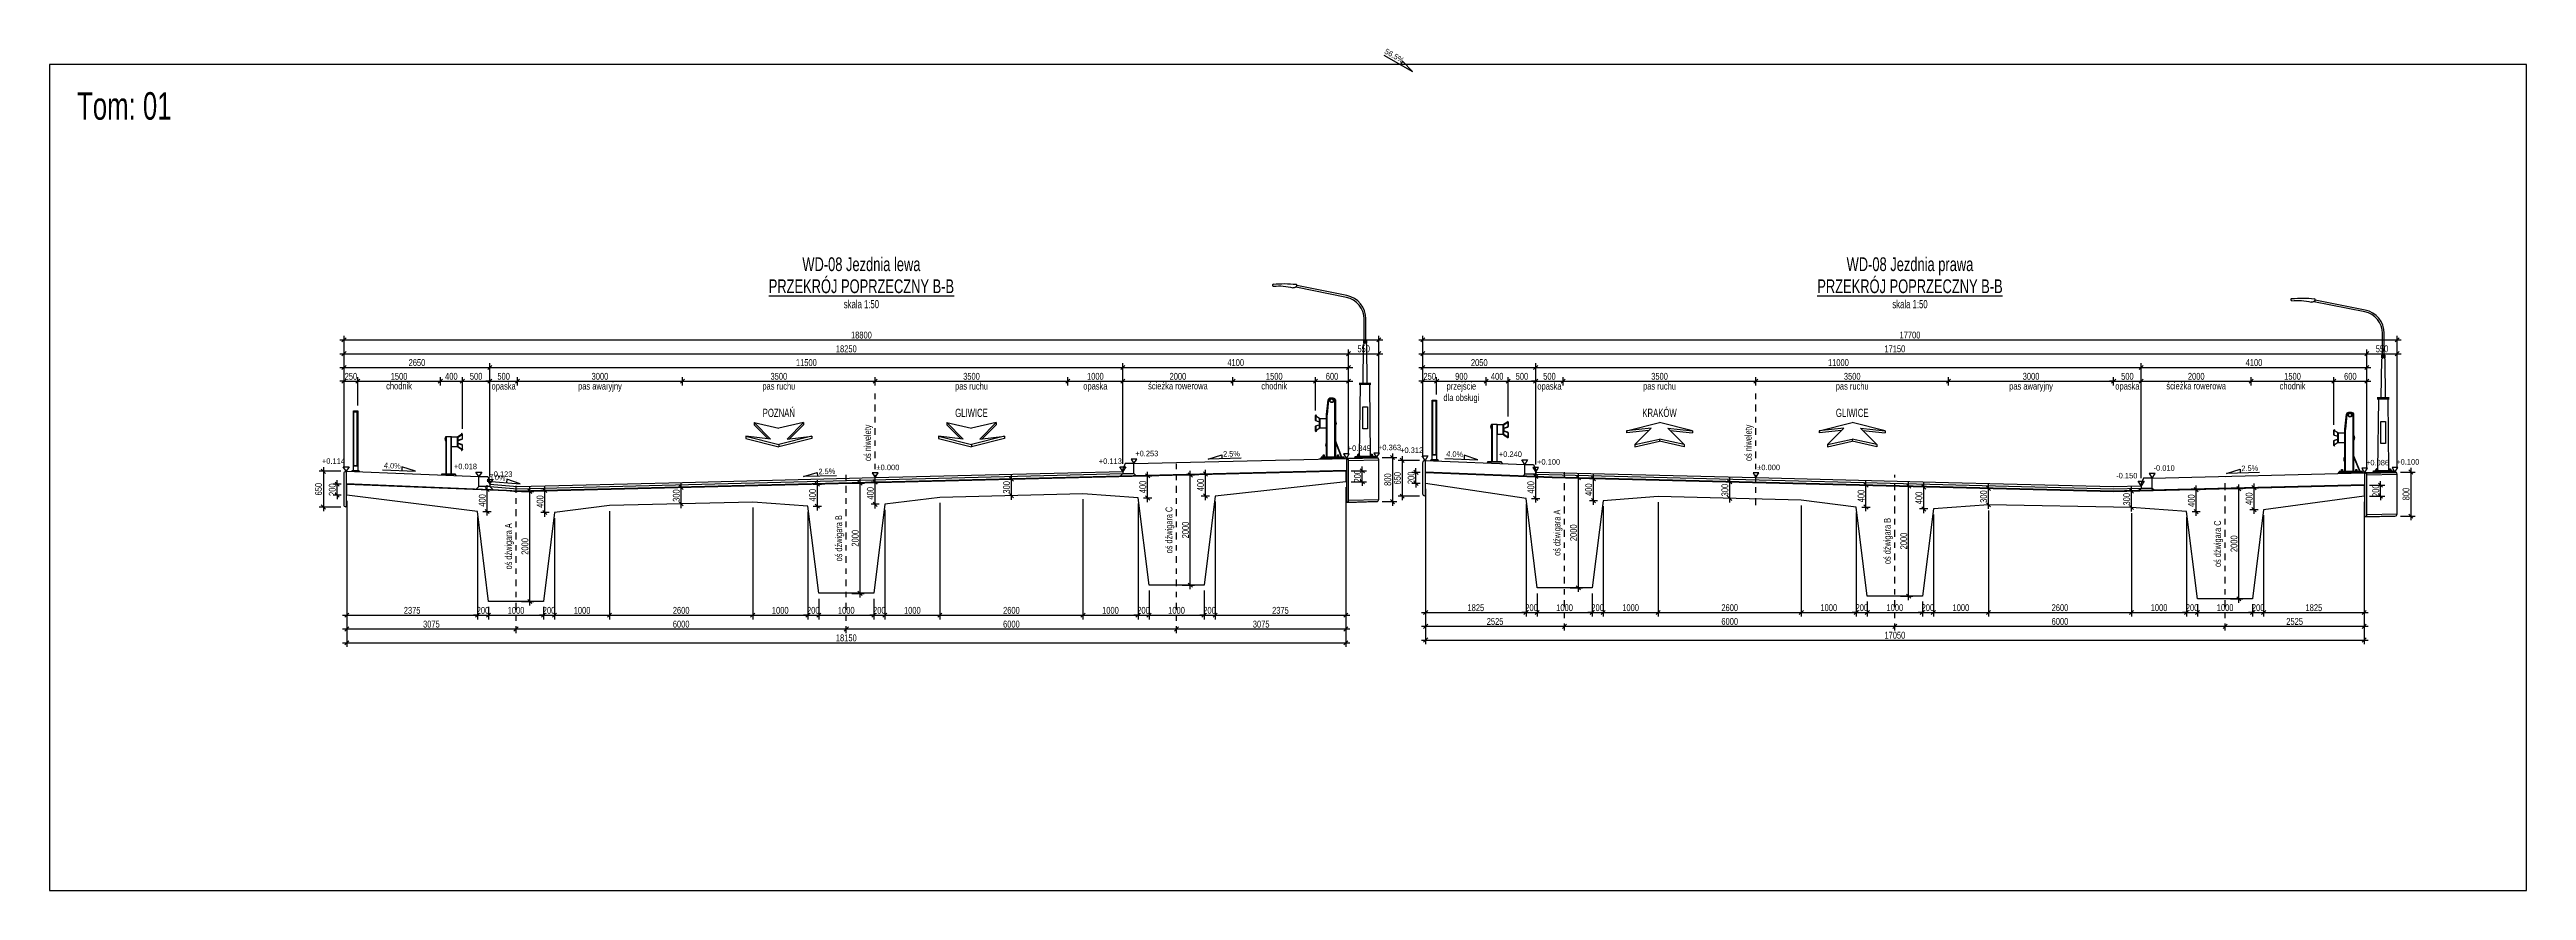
# Model space of a CAD drawing. Header units: metres. Extents: x -15 to 43, y -82 to 57.
# Drawn here: x -15 to 30, y -22.5 to -7.23 of the extents above; entities that cross this region are included whole.
import ezdxf
from ezdxf.enums import TextEntityAlignment as Align

# ---------------------------------------------------------------- set-up
doc = ezdxf.new("R2010")
doc.units = ezdxf.units.M
doc.header["$MEASUREMENT"] = 0
doc.linetypes.add('CENTER', pattern=[2, 1.25, -0.25, 0.25, -0.25])
doc.linetypes.add('HIDDEN', pattern=[0.375, 0.25, -0.125])
for name, color, linetype in [('AII_M_balustrady', 8, 'Continuous'), ('AII_M_bariery', 8, 'Continuous'), ('AII_M_izolacja', 8, 'Continuous'), ('AII_M_konstrukcja beton', 3, 'Continuous'), ('AII_M_krawężnik', 9, 'Continuous'), ('AII_M_nawierzchnia', 9, 'Continuous'), ('AII_M_opis', 1, 'Continuous'), ('AII_M_wymiary', 9, 'Continuous'), ('AII_M_wyposażenie', 8, 'Continuous')]:
    doc.layers.add(name, color=color, linetype=linetype)
doc.layers.add('AII_M_koty wysokościowe', color=1, linetype='Continuous', lineweight=18)
doc.layers.add('AII_M_osie główne', color=9, linetype='CENTER', lineweight=18)
doc.layers.add('AII_M_pomoc', color=30, linetype='Continuous', plot=False)
doc.styles.add('AII_norm.', font='CDMSIMPL.shx', dxfattribs={"width": 0.75, "bigfont": 'CDMBIGPL.shx'})
doc.styles.add('CDMSTYLE', font='CDMSIMPL.shx', dxfattribs={"width": 0.7, "bigfont": 'CDMBIGPL.shx'})
doc.dimstyles.new('A2_M50MM', dxfattribs={"dimscale": 0.05, "dimtxt": 2.5, "dimasz": 1.5, "dimexe": 1.5, "dimexo": 2, "dimgap": 0.5, "dimtad": 1, "dimdec": 0, "dimlfac": 1000, "dimrnd": 5, "dimzin": 9, "dimtxsty": 'AII_norm.', "dimblk": 'OBLIQUE', "dimcen": 2.5, "dimdle": 1.5, "dimclrd": 256, "dimclre": 256, "dimclrt": 1, "dimadec": 1, "dimazin": 2, "dimtfac": 1, "dimtdec": 0, "dimtix": 1, "dimtmove": 1, "dimatfit": 3, "dimfxl": 1, "dimtvp": 1, "dimtfillclr": 256, "dimtolj": 1, "dimtzin": 0, "dimarcsym": 0})

msp = doc.modelspace()

# ---------------------------------------------------------------- texts
at = {"layer": 'AII_M_opis', "lineweight": 25, "style": 'AII_norm.', "width": 0.7}
for p in [(-0.075, -14.7), (15.925, -14.7)]:
    msp.add_text('oś niwelety', height=0.125, rotation=90, dxfattribs=at).set_placement(p)
for s, p in [('oś dźwigara B', (-0.6, -16.1031)), ('oś dźwigara C', (5.4, -15.9531)), ('oś dźwigara A', (12.45, -16.0031)), ('oś dźwigara A', (-6.6, -16.2505)), ('oś dźwigara B', (18.45, -16.1531)), ('oś dźwigara C', (24.45, -16.2019))]:
    msp.add_text(s, height=0.125, rotation=90, dxfattribs=at).set_placement(p, align=Align.CENTER)
at = {"layer": 'AII_M_pomoc', "lineweight": 25, "style": 'CDMSTYLE', "width": 0.7}
msp.add_text('Tom: 01', height=0.5, dxfattribs=at).set_placement((-14.5, -8.5))

# ---------------------------------------------------------------- blocks, each defined once
blk = doc.blocks.new('Deska_0.65')
at = {"layer": 'AII_M_wyposażenie', "color": 0, "linetype": 'ByBlock', "lineweight": -2}
blk.add_lwpolyline([(0, 0), (0, -0.65, 0.414214), (0.04, -0.61), (0.04, -0.04, 0.414214)], format="xyb", close=True, dxfattribs=at)
blk = doc.blocks.new('Bariera')
at = {"color": 0, "linetype": 'ByBlock', "lineweight": -2}
for p, q in [((-0.165, 0.685), (-0.165, 0.505)), ((-0.069, 0.685), (-0.165, 0.685)), ((-0.165, 0.505), (-0.05, 0.505)), ((-0.161, 0.505), (-0.161, 0.685)), ((-0.05, 0.685), (-0.069, 0.685)), ((-0.054, 0.505), (-0.054, 0.685)), ((-0.05, 0.683), (-0.05, 0.687)), ((-0.05, 0.503), (-0.05, 0.683)), ((-0.042, 0.687), (-0.042, 0.013)), ((0.042, 0.687), (0.042, 0.013)), ((0.052, 0.689), (0.05, 0.687))]:
    blk.add_line(p, q, dxfattribs=at)
for points in [[(-0.25, 0.454), (-0.25, 0.538, -0.324981), (-0.245, 0.545), (-0.178, 0.566, 0.324981), (-0.173, 0.573), (-0.173, 0.593), (-0.173, 0.613, 0.324981), (-0.178, 0.62), (-0.245, 0.641, -0.324981), (-0.25, 0.648), (-0.25, 0.732, -0.15172), (-0.249, 0.736), (-0.239, 0.75), (-0.237, 0.748), (-0.246, 0.735, 0.15172), (-0.247, 0.731), (-0.247, 0.65, 0.324981), (-0.242, 0.644), (-0.175, 0.622, -0.324981), (-0.17, 0.615), (-0.17, 0.593), (-0.17, 0.571, -0.324981), (-0.175, 0.564), (-0.242, 0.542, 0.324981), (-0.247, 0.536), (-0.247, 0.455, 0.15172), (-0.246, 0.451), (-0.237, 0.438), (-0.239, 0.436), (-0.249, 0.45, -0.15172), (-0.25, 0.454, 0.15172), (-0.249, 0.45)], [(0.052, 0.689, -0.305469), (0.052, 0.605), (0.05, 0.607, 0.3), (0.05, 0.687, 0.425)]]:
    blk.add_lwpolyline(points, format="xyb", dxfattribs=at)
blk.add_lwpolyline([(-0.168, 0.685, -0.252386), (-0.165, 0.679), (-0.165, 0.507, -0.252386), (-0.168, 0.501), (-0.241, 0.453), (-0.244, 0.457), (-0.173, 0.504, 0.252386), (-0.17, 0.509), (-0.17, 0.677, 0.252386), (-0.173, 0.682), (-0.244, 0.729), (-0.241, 0.733)], format="xyb", close=True, dxfattribs=at)
blk.add_lwpolyline([(-0.05, 0.013), (-0.05, 0.687), (0.05, 0.687), (0.05, 0.013)], dxfattribs=at)
blk.add_lwpolyline([(-0.12, 0), (0.12, 0), (0.12, 0.013), (-0.12, 0.013)], close=True, dxfattribs=at)
blk = doc.blocks.new('Balustrada_1.1')
at = {"layer": 'AII_M_balustrady', "color": 0, "linetype": 'ByBlock', "lineweight": -2}
for points in [[(0.04, 0.01), (0.04, 1.09), (-0.04, 1.09), (-0.04, 0.01)], [(-0.04, 1.07), (0.04, 1.07)], [(-0.03, 0.1), (-0.03, 1.07)], [(0.03, 0.1), (0.03, 1.07)]]:
    blk.add_lwpolyline(points, dxfattribs=at)
for points in [[(-0.06, 0), (0.06, 0), (0.06, 0.01), (-0.06, 0.01)], [(-0.03, 0.09), (0.03, 0.09), (0.03, 0.1), (-0.03, 0.1)]]:
    blk.add_lwpolyline(points, close=True, dxfattribs=at)
blk = doc.blocks.new('Deska_0.8')
at = {"layer": 'AII_M_wyposażenie', "color": 0, "linetype": 'ByBlock', "lineweight": -2}
blk.add_lwpolyline([(0, 0), (0, -0.8, 0.414214), (0.04, -0.76), (0.04, -0.04, 0.414214)], format="xyb", close=True, dxfattribs=at)
blk = doc.blocks.new('Barieroporęcz_1.1')
at = {"layer": 'AII_M_bariery', "color": 0, "linetype": 'ByBlock', "lineweight": -2}
for p, q in [((-0.23, 0.537), (-0.23, 0.717)), ((-0.23, 0.717), (-0.11, 0.717)), ((-0.11, 0.537), (-0.23, 0.537)), ((-0.11, 0.717), (-0.11, 0.537)), ((0.052, 0.669), (0.05, 0.667)), ((-0.17, 0.013), (-0.15, 0.013)), ((-0.112, 0.275), (-0.11, 0.273)), ((0.17, 0.013), (0.05, 0.313)), ((0.161, 0.013), (0.05, 0.291)), ((0.09, 0.013), (0.11, 0.013))]:
    blk.add_line(p, q, dxfattribs=at)
for points in [[(-0.11, 0.013), (-0.11, 0.751, -0.028091), (-0.108, 0.785), (-0.08, 1.053, -0.371293), (-0.037, 1.09), (0.007, 1.09, -0.414214), (0.05, 1.047), (0.05, 0.013)], [(0.042, 0.013), (0.042, 1.047, 0.414214), (0.007, 1.082), (-0.037, 1.082, 0.361555), (-0.071, 1.053), (-0.072, 1.052), (-0.1, 0.785, 0.028091), (-0.102, 0.751), (-0.102, 0.013)], [(-0.31, 0.491), (-0.31, 0.517), (-0.31, 0.573, -0.324981), (-0.305, 0.58), (-0.268, 0.592), (-0.243, 0.6, 0.324981), (-0.238, 0.607), (-0.238, 0.627), (-0.238, 0.647, 0.324981), (-0.243, 0.653), (-0.274, 0.663), (-0.305, 0.673, -0.324981), (-0.31, 0.68), (-0.31, 0.704), (-0.31, 0.762, -0.15172), (-0.309, 0.766), (-0.299, 0.78), (-0.297, 0.778), (-0.306, 0.765, 0.15172), (-0.307, 0.761), (-0.307, 0.704), (-0.307, 0.682, 0.324981), (-0.302, 0.676), (-0.274, 0.666), (-0.24, 0.655, -0.324981), (-0.235, 0.649), (-0.235, 0.627), (-0.235, 0.605, -0.324981), (-0.24, 0.598), (-0.268, 0.589), (-0.302, 0.578, 0.324981), (-0.307, 0.571), (-0.307, 0.517), (-0.307, 0.492, 0.15172), (-0.306, 0.488), (-0.297, 0.475), (-0.299, 0.473), (-0.309, 0.487, -0.15172), (-0.31, 0.491, 0.15172), (-0.309, 0.487)], [(0.052, 0.669, -0.305469), (0.052, 0.584), (0.05, 0.587, 0.3), (0.05, 0.667)], [(-0.112, 0.275, 0.305469), (-0.112, 0.191), (-0.11, 0.193, -0.3), (-0.11, 0.273, -0.425)]]:
    blk.add_lwpolyline(points, format="xyb", dxfattribs=at)
blk.add_lwpolyline([(-0.259, 0.526), (-0.238, 0.539, 0.252386), (-0.235, 0.545), (-0.235, 0.602), (-0.235, 0.708, 0.252386), (-0.238, 0.714), (-0.265, 0.732), (-0.304, 0.757), (-0.301, 0.761), (-0.265, 0.738), (-0.233, 0.717, -0.252386), (-0.23, 0.711), (-0.23, 0.602), (-0.23, 0.542, -0.252386), (-0.233, 0.537), (-0.259, 0.52), (-0.301, 0.492), (-0.304, 0.496)], format="xyb", close=True, dxfattribs=at)
for points in [[(-0.21, 0.013), (-0.21, 0), (0.21, 0), (0.21, 0.013)], [(-0.146, 0.013), (-0.174, 0.013), (-0.174, 0.024), (-0.146, 0.024)], [(-0.17, 0.024), (-0.17, 0.05), (-0.167, 0.053), (-0.153, 0.053), (-0.15, 0.05), (-0.15, 0.024)], [(0.114, 0.013), (0.086, 0.013), (0.086, 0.024), (0.114, 0.024)], [(0.09, 0.024), (0.09, 0.05), (0.093, 0.053), (0.107, 0.053), (0.11, 0.05), (0.11, 0.024)]]:
    blk.add_lwpolyline(points, close=True, dxfattribs=at)
for radius in [0.035, 0.03]:
    blk.add_circle((-0.015, 1.039), radius, dxfattribs=at)
blk = doc.blocks.new('Latarnia_0.8_2.5')
at = {"layer": 'AII_M_wyposażenie', "color": 0, "linetype": 'ByBlock', "lineweight": -2, "ltscale": 5, "extrusion": (0, 0, -1)}
for p, q in [((0.003, 2.923), (-0.92, 3.108)), ((0.01, 2.956), (-0.899, 3.137)), ((0.324, 2.146), (0.324, 2.532)), ((0.357, 2.144), (0.357, 2.532)), ((0.315, 2.135), (0.324, 2.146)), ((0.365, 2.135), (0.357, 2.144))]:
    blk.add_line(p, q, dxfattribs=at)
at = {"layer": 'AII_M_wyposażenie', "color": 0, "linetype": 'ByBlock', "lineweight": -2, "ltscale": 5}
for p, q in [((0.303, 1.36), (0.31, 2.069)), ((0.31, 2.069), (0.319, 2.069)), ((0.319, 2.091), (0.319, 2.069)), ((0.362, 2.091), (0.362, 2.069)), ((0.362, 2.069), (0.371, 2.069)), ((0.378, 1.36), (0.371, 2.069)), ((0.24, 0.053), (0.255, 1.34)), ((0.44, 0.053), (0.426, 1.34)), ((0.438, 0.033), (0.242, 0.033))]:
    blk.add_line(p, q, dxfattribs=at)
at = {"layer": 'AII_M_wyposażenie', "color": 0, "linetype": 'ByBlock', "lineweight": -2, "ltscale": 0.2}
for p, q in [((0.445, 1.36), (0.23, 1.36)), ((0.445, 1.34), (0.23, 1.34))]:
    blk.add_line(p, q, dxfattribs=at)
at = {"layer": 'AII_M_wyposażenie', "color": 0, "linetype": 'ByBlock', "lineweight": -2}
for p, q in [((0.245, 0.036), (0.195, 0.036)), ((0.195, 0.033), (0.195, 0.036)), ((0.197, 0.053), (0.197, 0.036)), ((0.197, 0.053), (0.243, 0.053)), ((0.213, 0.073), (0.208, 0.068)), ((0.208, 0.053), (0.208, 0.068)), ((0.227, 0.073), (0.213, 0.073)), ((0.232, 0.068), (0.227, 0.073)), ((0.232, 0.053), (0.232, 0.068)), ((0.243, 0.036), (0.243, 0.053)), ((0.245, 0.033), (0.245, 0.036)), ((0.435, 0.033), (0.435, 0.036)), ((0.435, 0.036), (0.485, 0.036)), ((0.437, 0.036), (0.437, 0.053)), ((0.483, 0.053), (0.437, 0.053)), ((0.448, 0.068), (0.453, 0.073)), ((0.448, 0.053), (0.448, 0.068)), ((0.453, 0.073), (0.467, 0.073)), ((0.467, 0.073), (0.472, 0.068)), ((0.472, 0.053), (0.472, 0.068)), ((0.483, 0.053), (0.483, 0.036)), ((0.485, 0.033), (0.485, 0.036))]:
    blk.add_line(p, q, dxfattribs=at)
blk.add_lwpolyline([(0, -0.8), (0.55, -0.786, 0.414214), (0.59, -0.746), (0.59, -0.026, 0.414214), (0.55, 0.014), (0, 0)], format="xyb", dxfattribs=at)
for points in [[(0.02, -0.005), (0.57, 0.008)], [(0.16, 0.023), (0.141, 0.004)], [(0.52, 0.023), (0.53, 0.013)], [(0.04, -0.04), (0.59, -0.026)], [(0.02, -0.795), (0.57, -0.781)]]:
    blk.add_lwpolyline(points, dxfattribs=at)
blk.add_lwpolyline([(0.16, 0.033), (0.52, 0.033), (0.52, 0.023), (0.16, 0.023)], close=True, dxfattribs=at)
at = {"layer": 'AII_M_wyposażenie', "color": 0, "linetype": 'ByBlock', "lineweight": -2, "elevation": 0}
blk.add_lwpolyline([(0.04, -0.76), (0.59, -0.746)], dxfattribs=at)
at = {"layer": 'AII_M_wyposażenie', "color": 0, "linetype": 'ByBlock', "lineweight": -2, "ltscale": 5}
for centre in [(0.324, 2.113), (0.356, 2.113)]:
    blk.add_circle(centre, 0.00534, dxfattribs=at)
for centre, radius, start, end in [((-1.324, 3.145), 0.0185, 95.8276, 277.0544), ((-0.918, 3.143), 0.0193, 343.5823, 72.9825), ((-0.075, 2.532), 0.399, 0, 78.6901), ((-0.075, 2.532), 0.432, 0, 78.6901)]:
    blk.add_arc(centre, radius, start, end, dxfattribs=at)
at = {"layer": 'AII_M_wyposażenie', "color": 0, "linetype": 'ByBlock', "lineweight": -2, "ltscale": 5, "extrusion": (0, 0, -1)}
for centre, radius, start, end in [((1.128, 1.21), 1.963, 84.2073, 96.3257), ((1.221, 2.131), 1, 84.2065, 104.45), ((0.953, 3.153), 0.0567, 196.5854, 288.7065)]:
    blk.add_arc(centre, radius, start, end, dxfattribs=at)
at = {"layer": 'AII_M_wyposażenie', "color": 0, "linetype": 'ByBlock', "lineweight": -2, "ltscale": 5}
for points in [[(0.315, 2.135), (0.365, 2.135), (0.365, 2.091), (0.315, 2.091)], [(0.297, 0.933), (0.382, 0.933), (0.382, 0.533), (0.297, 0.533)]]:
    blk.add_3dface(points, dxfattribs=at)
blk = doc.blocks.new('_OBLIQUE')
at = {"color": 0, "linetype": 'ByBlock'}
blk.add_line((-0.5, -0.5), (0.5, 0.5), dxfattribs=at)
blk = doc.blocks.new('*D8234')
at = {"layer": 'AII_M_wymiary', "lineweight": -2, "transparency": 16777216}
for p, q in [((-10.025, -14.8111), (-10.025, -15.6111)), ((-9.71, -14.8861), (-10.1, -14.8861)), ((-9.71, -15.5361), (-10.1, -15.5361))]:
    blk.add_line(p, q, dxfattribs=at)
at = {"layer": 'Defpoints', "color": 0, "lineweight": 25, "transparency": 16777216}
for p in [(-9.61, -14.8861), (-10.025, -15.5361), (-9.61, -15.5361)]:
    blk.add_point(p, dxfattribs=at)
at = {"layer": 'AII_M_wymiary', "lineweight": -2, "transparency": 16777216, "xscale": 0.07500000000000001, "yscale": 0.07500000000000001, "zscale": 0.07500000000000001}
for p, rotation in [((-10.025, -14.8861), 90), ((-10.025, -15.5361), 270)]:
    blk.add_blockref('_OBLIQUE', p, dxfattribs=dict(at, rotation=rotation))
at = {"layer": 'AII_M_wymiary', "color": 1, "lineweight": 25, "transparency": 16777216, "insert": (-10.1125, -15.2111), "char_height": 0.125, "attachment_point": 5, "rotation": 90, "style": 'AII_norm.'}
blk.add_mtext('\\A1;650', dxfattribs=at)
blk = doc.blocks.new('*D8235')
at = {"layer": 'AII_M_wymiary', "lineweight": -2, "transparency": 16777216}
for p, q in [((9.21, -14.63725), (9.475, -14.63725)), ((9.4, -14.56225), (9.4, -15.51225)), ((9.21, -15.43725), (9.475, -15.43725))]:
    blk.add_line(p, q, dxfattribs=at)
at = {"layer": 'Defpoints', "color": 0, "lineweight": 25, "transparency": 16777216}
for p in [(9.11, -14.63725), (9.11, -15.43725), (9.4, -15.43725)]:
    blk.add_point(p, dxfattribs=at)
at = {"layer": 'AII_M_wymiary', "lineweight": -2, "transparency": 16777216, "xscale": 0.07500000000000001, "yscale": 0.07500000000000001, "zscale": 0.07500000000000001}
for p, rotation in [((9.4, -14.63725), 90), ((9.4, -15.43725), 270)]:
    blk.add_blockref('_OBLIQUE', p, dxfattribs=dict(at, rotation=rotation))
at = {"layer": 'AII_M_wymiary', "color": 1, "lineweight": 25, "transparency": 16777216, "insert": (9.3125, -15.03725), "char_height": 0.125, "attachment_point": 5, "rotation": 90, "style": 'AII_norm.'}
blk.add_mtext('\\A1;800', dxfattribs=at)
blk = doc.blocks.new('Kierunek_od')
at = {"layer": 'AII_M_opis', "color": 0}
for p, q in [((-0.45, 0), (0, -0.1)), ((-0.45, 0), (-0.15, -0.3)), ((-0.45, 0), (-0.45, -0.04)), ((0.45, 0), (0, -0.1)), ((0.45, 0), (0.15, -0.3)), ((0.45, 0), (0.45, -0.04)), ((-0.15, -0.3), (-0.6, -0.25)), ((-0.6, -0.25), (0, -0.4)), ((-0.6, -0.25), (-0.6, -0.29)), ((-0.6, -0.29), (0, -0.44)), ((-0.45, -0.04), (-0.195, -0.295)), ((0.6, -0.25), (0, -0.4)), ((0.6, -0.29), (0, -0.44)), ((0, -0.4), (0, -0.44)), ((0.15, -0.3), (0.6, -0.25)), ((0.45, -0.04), (0.195, -0.295)), ((0.6, -0.25), (0.6, -0.29))]:
    blk.add_line(p, q, dxfattribs=at)
at = {"layer": 'AII_M_opis', "color": 2, "style": 'AII_norm.', "width": 0.7, "flags": 4}
blk.add_attdef('KIERUNEK', text='', height=0.15, dxfattribs=at).set_placement((0, 0.175), align=Align.MIDDLE_CENTER)
blk = doc.blocks.new('Spadek')
at = {"layer": 'AII_M_wymiary', "color": 0}
blk.add_lwpolyline([(-0.3, 0), (0.3, 0), (0.05, 0.07), (0.05, 0.07), (0.05, 0)], dxfattribs=at)
at = {"layer": 'AII_M_wymiary', "color": 1, "style": 'CDMSTYLE', "width": 0.8}
blk.add_attdef('SP', text='', height=0.1, rotation=360, dxfattribs=at).set_placement((-0.125, 0.035), align=Align.CENTER)
blk = doc.blocks.new('*D8236')
at = {"layer": 'AII_M_wymiary', "lineweight": -2, "transparency": 16777216}
for p, q in [((-7, -13.25), (-7.075, -13.25)), ((-7, -14.982), (-7, -13.175)), ((-7, -13.25), (-6.5, -13.25)), ((-6.5, -13.325), (-6.5, -13.175)), ((-6.5, -13.25), (-6.425, -13.25))]:
    blk.add_line(p, q, dxfattribs=at)
at = {"layer": 'Defpoints', "color": 0, "lineweight": 25, "transparency": 16777216}
for p in [(-6.5, -13.25), (-6.5, -13.425), (-7, -15.082)]:
    blk.add_point(p, dxfattribs=at)
at = {"layer": 'AII_M_wymiary', "lineweight": -2, "transparency": 16777216, "xscale": 0.07500000000000001, "yscale": 0.07500000000000001, "zscale": 0.07500000000000001}
blk.add_blockref('_OBLIQUE', (-7, -13.25), dxfattribs=at)
at = {"layer": 'AII_M_wymiary', "lineweight": -2, "transparency": 16777216, "xscale": 0.07500000000000001, "yscale": 0.07500000000000001, "zscale": 0.07500000000000001, "rotation": 180}
blk.add_blockref('_OBLIQUE', (-6.5, -13.25), dxfattribs=at)
at = {"layer": 'AII_M_wymiary', "color": 1, "lineweight": 25, "transparency": 16777216, "char_height": 0.125, "attachment_point": 5, "style": 'AII_norm.'}
for s, insert in [('\\A1;opaska', (-6.75, -13.358)), ('\\A1;500', (-6.75, -13.162))]:
    blk.add_mtext(s, dxfattribs=dict(at, insert=insert))
blk = doc.blocks.new('*D8237')
at = {"layer": 'AII_M_wymiary', "lineweight": -2, "transparency": 16777216}
for p, q in [((-6.575, -13.25), (-3.425, -13.25)), ((-6.5, -13.325), (-6.5, -13.175)), ((-3.5, -13.325), (-3.5, -13.175))]:
    blk.add_line(p, q, dxfattribs=at)
at = {"layer": 'Defpoints', "color": 0, "lineweight": 25, "transparency": 16777216}
for p in [(-6.5, -13.425), (-3.5, -13.25), (-3.5, -13.425)]:
    blk.add_point(p, dxfattribs=at)
at = {"layer": 'AII_M_wymiary', "lineweight": -2, "transparency": 16777216, "xscale": 0.07500000000000001, "yscale": 0.07500000000000001, "zscale": 0.07500000000000001, "rotation": 180}
blk.add_blockref('_OBLIQUE', (-6.5, -13.25), dxfattribs=at)
at = {"layer": 'AII_M_wymiary', "lineweight": -2, "transparency": 16777216, "xscale": 0.07500000000000001, "yscale": 0.07500000000000001, "zscale": 0.07500000000000001}
blk.add_blockref('_OBLIQUE', (-3.5, -13.25), dxfattribs=at)
at = {"layer": 'AII_M_wymiary', "color": 1, "lineweight": 25, "transparency": 16777216, "char_height": 0.125, "attachment_point": 5, "style": 'AII_norm.'}
for s, insert in [('\\A1;pas awaryjny', (-5, -13.358)), ('\\A1;3000', (-5, -13.162))]:
    blk.add_mtext(s, dxfattribs=dict(at, insert=insert))
blk = doc.blocks.new('*D8238')
at = {"layer": 'AII_M_wymiary', "lineweight": -2, "transparency": 16777216}
for p, q in [((-3.575, -13.25), (0.075, -13.25)), ((-3.5, -13.325), (-3.5, -13.175)), ((0, -13.325), (0, -13.175))]:
    blk.add_line(p, q, dxfattribs=at)
at = {"layer": 'Defpoints', "color": 0, "lineweight": 25, "transparency": 16777216}
for p in [(-3.5, -13.425), (0, -13.25), (0, -13.425)]:
    blk.add_point(p, dxfattribs=at)
at = {"layer": 'AII_M_wymiary', "lineweight": -2, "transparency": 16777216, "xscale": 0.07500000000000001, "yscale": 0.07500000000000001, "zscale": 0.07500000000000001, "rotation": 180}
blk.add_blockref('_OBLIQUE', (-3.5, -13.25), dxfattribs=at)
at = {"layer": 'AII_M_wymiary', "lineweight": -2, "transparency": 16777216, "xscale": 0.07500000000000001, "yscale": 0.07500000000000001, "zscale": 0.07500000000000001}
blk.add_blockref('_OBLIQUE', (0, -13.25), dxfattribs=at)
at = {"layer": 'AII_M_wymiary', "color": 1, "lineweight": 25, "transparency": 16777216, "char_height": 0.125, "attachment_point": 5, "style": 'AII_norm.'}
for s, insert in [('\\A1;pas ruchu', (-1.75, -13.358)), ('\\A1;3500', (-1.75, -13.162))]:
    blk.add_mtext(s, dxfattribs=dict(at, insert=insert))
blk = doc.blocks.new('*D8239')
at = {"layer": 'AII_M_wymiary', "lineweight": -2, "transparency": 16777216}
for p, q in [((-0.075, -13.25), (3.575, -13.25)), ((0, -13.325), (0, -13.175)), ((3.5, -13.325), (3.5, -13.175))]:
    blk.add_line(p, q, dxfattribs=at)
at = {"layer": 'Defpoints', "color": 0, "lineweight": 25, "transparency": 16777216}
for p in [(0, -13.425), (3.5, -13.25), (3.5, -13.425)]:
    blk.add_point(p, dxfattribs=at)
at = {"layer": 'AII_M_wymiary', "lineweight": -2, "transparency": 16777216, "xscale": 0.07500000000000001, "yscale": 0.07500000000000001, "zscale": 0.07500000000000001, "rotation": 180}
blk.add_blockref('_OBLIQUE', (0, -13.25), dxfattribs=at)
at = {"layer": 'AII_M_wymiary', "lineweight": -2, "transparency": 16777216, "xscale": 0.07500000000000001, "yscale": 0.07500000000000001, "zscale": 0.07500000000000001}
blk.add_blockref('_OBLIQUE', (3.5, -13.25), dxfattribs=at)
at = {"layer": 'AII_M_wymiary', "color": 1, "lineweight": 25, "transparency": 16777216, "char_height": 0.125, "attachment_point": 5, "style": 'AII_norm.'}
for s, insert in [('\\A1;pas ruchu', (1.75, -13.358)), ('\\A1;3500', (1.75, -13.162))]:
    blk.add_mtext(s, dxfattribs=dict(at, insert=insert))
blk = doc.blocks.new('*D8240')
at = {"layer": 'AII_M_wymiary', "lineweight": -2, "transparency": 16777216}
for p, q in [((3.425, -13.25), (4.575, -13.25)), ((3.5, -13.325), (3.5, -13.175)), ((4.5, -14.748), (4.5, -13.175))]:
    blk.add_line(p, q, dxfattribs=at)
at = {"layer": 'Defpoints', "color": 0, "lineweight": 25, "transparency": 16777216}
for p in [(3.5, -13.425), (4.5, -13.25), (4.5, -14.848)]:
    blk.add_point(p, dxfattribs=at)
at = {"layer": 'AII_M_wymiary', "lineweight": -2, "transparency": 16777216, "xscale": 0.07500000000000001, "yscale": 0.07500000000000001, "zscale": 0.07500000000000001, "rotation": 180}
blk.add_blockref('_OBLIQUE', (3.5, -13.25), dxfattribs=at)
at = {"layer": 'AII_M_wymiary', "lineweight": -2, "transparency": 16777216, "xscale": 0.07500000000000001, "yscale": 0.07500000000000001, "zscale": 0.07500000000000001}
blk.add_blockref('_OBLIQUE', (4.5, -13.25), dxfattribs=at)
at = {"layer": 'AII_M_wymiary', "color": 1, "lineweight": 25, "transparency": 16777216, "char_height": 0.125, "attachment_point": 5, "style": 'AII_norm.'}
for s, insert in [('\\A1;opaska', (4, -13.358)), ('\\A1;1000', (4, -13.162))]:
    blk.add_mtext(s, dxfattribs=dict(at, insert=insert))
blk = doc.blocks.new('*D8241')
at = {"layer": 'AII_M_wymiary', "lineweight": -2, "transparency": 16777216}
for p, q in [((-7.575, -13.25), (-6.925, -13.25)), ((-7.5, -14.114), (-7.5, -13.175)), ((-7, -14.982), (-7, -13.175))]:
    blk.add_line(p, q, dxfattribs=at)
at = {"layer": 'Defpoints', "color": 0, "lineweight": 25, "transparency": 16777216}
for p in [(-7, -13.25), (-7.5, -14.214), (-7, -15.082)]:
    blk.add_point(p, dxfattribs=at)
at = {"layer": 'AII_M_wymiary', "lineweight": -2, "transparency": 16777216, "xscale": 0.07500000000000001, "yscale": 0.07500000000000001, "zscale": 0.07500000000000001, "rotation": 180}
blk.add_blockref('_OBLIQUE', (-7.5, -13.25), dxfattribs=at)
at = {"layer": 'AII_M_wymiary', "lineweight": -2, "transparency": 16777216, "xscale": 0.07500000000000001, "yscale": 0.07500000000000001, "zscale": 0.07500000000000001}
blk.add_blockref('_OBLIQUE', (-7, -13.25), dxfattribs=at)
at = {"layer": 'AII_M_wymiary', "color": 1, "lineweight": 25, "transparency": 16777216, "insert": (-7.25, -13.162), "char_height": 0.125, "attachment_point": 5, "style": 'AII_norm.'}
blk.add_mtext('\\A1;500', dxfattribs=at)
blk = doc.blocks.new('*D8242')
at = {"layer": 'AII_M_wymiary', "lineweight": -2, "transparency": 16777216}
for p, q in [((-7.975, -13.25), (-7.425, -13.25)), ((-7.9, -13.325), (-7.9, -13.175)), ((-7.5, -14.114), (-7.5, -13.175))]:
    blk.add_line(p, q, dxfattribs=at)
at = {"layer": 'Defpoints', "color": 0, "lineweight": 25, "transparency": 16777216}
for p in [(-7.9, -13.425), (-7.5, -13.25), (-7.5, -14.214)]:
    blk.add_point(p, dxfattribs=at)
at = {"layer": 'AII_M_wymiary', "lineweight": -2, "transparency": 16777216, "xscale": 0.07500000000000001, "yscale": 0.07500000000000001, "zscale": 0.07500000000000001, "rotation": 180}
blk.add_blockref('_OBLIQUE', (-7.9, -13.25), dxfattribs=at)
at = {"layer": 'AII_M_wymiary', "lineweight": -2, "transparency": 16777216, "xscale": 0.07500000000000001, "yscale": 0.07500000000000001, "zscale": 0.07500000000000001}
blk.add_blockref('_OBLIQUE', (-7.5, -13.25), dxfattribs=at)
at = {"layer": 'AII_M_wymiary', "color": 1, "lineweight": 25, "transparency": 16777216, "insert": (-7.7, -13.162), "char_height": 0.125, "attachment_point": 5, "style": 'AII_norm.'}
blk.add_mtext('\\A1;400', dxfattribs=at)
blk = doc.blocks.new('*D8243')
at = {"layer": 'AII_M_wymiary', "lineweight": -2, "transparency": 16777216}
for p, q in [((-9.475, -13.25), (-7.825, -13.25)), ((-9.4, -13.6905), (-9.4, -13.175)), ((-7.9, -13.325), (-7.9, -13.175))]:
    blk.add_line(p, q, dxfattribs=at)
at = {"layer": 'Defpoints', "color": 0, "lineweight": 25, "transparency": 16777216}
for p in [(-7.9, -13.25), (-7.9, -13.425), (-9.4, -13.7905)]:
    blk.add_point(p, dxfattribs=at)
at = {"layer": 'AII_M_wymiary', "lineweight": -2, "transparency": 16777216, "xscale": 0.07500000000000001, "yscale": 0.07500000000000001, "zscale": 0.07500000000000001, "rotation": 180}
blk.add_blockref('_OBLIQUE', (-9.4, -13.25), dxfattribs=at)
at = {"layer": 'AII_M_wymiary', "lineweight": -2, "transparency": 16777216, "xscale": 0.07500000000000001, "yscale": 0.07500000000000001, "zscale": 0.07500000000000001}
blk.add_blockref('_OBLIQUE', (-7.9, -13.25), dxfattribs=at)
at = {"layer": 'AII_M_wymiary', "color": 1, "lineweight": 25, "transparency": 16777216, "char_height": 0.125, "attachment_point": 5, "style": 'AII_norm.'}
for s, insert in [('\\A1;chodnik', (-8.65, -13.3375)), ('\\A1;1500', (-8.65, -13.1625))]:
    blk.add_mtext(s, dxfattribs=dict(at, insert=insert))
blk = doc.blocks.new('*D8244')
at = {"layer": 'AII_M_wymiary', "lineweight": -2, "transparency": 16777216}
for p, q in [((-9.65, -13.25), (-9.725, -13.25)), ((-9.65, -14.8261), (-9.65, -13.175)), ((-9.65, -13.25), (-9.4, -13.25)), ((-9.4, -13.6905), (-9.4, -13.175)), ((-9.4, -13.25), (-9.325, -13.25))]:
    blk.add_line(p, q, dxfattribs=at)
at = {"layer": 'Defpoints', "color": 0, "lineweight": 25, "transparency": 16777216}
for p in [(-9.4, -13.25), (-9.4, -13.7905), (-9.65, -14.9261)]:
    blk.add_point(p, dxfattribs=at)
at = {"layer": 'AII_M_wymiary', "lineweight": -2, "transparency": 16777216, "xscale": 0.07500000000000001, "yscale": 0.07500000000000001, "zscale": 0.07500000000000001}
blk.add_blockref('_OBLIQUE', (-9.65, -13.25), dxfattribs=at)
at = {"layer": 'AII_M_wymiary', "lineweight": -2, "transparency": 16777216, "xscale": 0.07500000000000001, "yscale": 0.07500000000000001, "zscale": 0.07500000000000001, "rotation": 180}
blk.add_blockref('_OBLIQUE', (-9.4, -13.25), dxfattribs=at)
at = {"layer": 'AII_M_wymiary', "color": 1, "lineweight": 25, "transparency": 16777216, "insert": (-9.525, -13.1625), "char_height": 0.125, "attachment_point": 5, "style": 'AII_norm.'}
blk.add_mtext('\\A1;250', dxfattribs=at)
blk = doc.blocks.new('*D8245')
at = {"layer": 'AII_M_wymiary', "lineweight": -2, "transparency": 16777216}
for p, q in [((4.425, -13.25), (6.575, -13.25)), ((4.5, -14.7475), (4.5, -13.175)), ((6.5, -13.325), (6.5, -13.175))]:
    blk.add_line(p, q, dxfattribs=at)
at = {"layer": 'Defpoints', "color": 0, "lineweight": 25, "transparency": 16777216}
for p in [(6.5, -13.25), (6.5, -13.425), (4.5, -14.8475)]:
    blk.add_point(p, dxfattribs=at)
at = {"layer": 'AII_M_wymiary', "lineweight": -2, "transparency": 16777216, "xscale": 0.07500000000000001, "yscale": 0.07500000000000001, "zscale": 0.07500000000000001, "rotation": 180}
blk.add_blockref('_OBLIQUE', (4.5, -13.25), dxfattribs=at)
at = {"layer": 'AII_M_wymiary', "lineweight": -2, "transparency": 16777216, "xscale": 0.07500000000000001, "yscale": 0.07500000000000001, "zscale": 0.07500000000000001}
blk.add_blockref('_OBLIQUE', (6.5, -13.25), dxfattribs=at)
at = {"layer": 'AII_M_wymiary', "color": 1, "lineweight": 25, "transparency": 16777216, "char_height": 0.125, "attachment_point": 5, "style": 'AII_norm.'}
for s, insert in [('\\A1;ścieżka rowerowa', (5.5, -13.3375)), ('\\A1;2000', (5.5, -13.1625))]:
    blk.add_mtext(s, dxfattribs=dict(at, insert=insert))
blk = doc.blocks.new('*D8246')
at = {"layer": 'AII_M_wymiary', "lineweight": -2, "transparency": 16777216}
for p, q in [((6.425, -13.25), (8.075, -13.25)), ((6.5, -13.325), (6.5, -13.175)), ((8, -13.78), (8, -13.175))]:
    blk.add_line(p, q, dxfattribs=at)
at = {"layer": 'Defpoints', "color": 0, "lineweight": 25, "transparency": 16777216}
for p in [(6.5, -13.425), (8, -13.25), (8, -13.88)]:
    blk.add_point(p, dxfattribs=at)
at = {"layer": 'AII_M_wymiary', "lineweight": -2, "transparency": 16777216, "xscale": 0.07500000000000001, "yscale": 0.07500000000000001, "zscale": 0.07500000000000001, "rotation": 180}
blk.add_blockref('_OBLIQUE', (6.5, -13.25), dxfattribs=at)
at = {"layer": 'AII_M_wymiary', "lineweight": -2, "transparency": 16777216, "xscale": 0.07500000000000001, "yscale": 0.07500000000000001, "zscale": 0.07500000000000001}
blk.add_blockref('_OBLIQUE', (8, -13.25), dxfattribs=at)
at = {"layer": 'AII_M_wymiary', "color": 1, "lineweight": 25, "transparency": 16777216, "char_height": 0.125, "attachment_point": 5, "style": 'AII_norm.'}
for s, insert in [('\\A1;chodnik', (7.25, -13.338)), ('\\A1;1500', (7.25, -13.162))]:
    blk.add_mtext(s, dxfattribs=dict(at, insert=insert))
blk = doc.blocks.new('*D8247')
at = {"layer": 'AII_M_wymiary', "lineweight": -2, "transparency": 16777216}
for p, q in [((7.925, -13.25), (8.675, -13.25)), ((8, -13.78), (8, -13.175)), ((8.6, -14.591), (8.6, -13.175))]:
    blk.add_line(p, q, dxfattribs=at)
at = {"layer": 'Defpoints', "color": 0, "lineweight": 25, "transparency": 16777216}
for p in [(8.6, -13.25), (8, -13.88), (8.6, -14.691)]:
    blk.add_point(p, dxfattribs=at)
at = {"layer": 'AII_M_wymiary', "lineweight": -2, "transparency": 16777216, "xscale": 0.07500000000000001, "yscale": 0.07500000000000001, "zscale": 0.07500000000000001, "rotation": 180}
blk.add_blockref('_OBLIQUE', (8, -13.25), dxfattribs=at)
at = {"layer": 'AII_M_wymiary', "lineweight": -2, "transparency": 16777216, "xscale": 0.07500000000000001, "yscale": 0.07500000000000001, "zscale": 0.07500000000000001}
blk.add_blockref('_OBLIQUE', (8.6, -13.25), dxfattribs=at)
at = {"layer": 'AII_M_wymiary', "color": 1, "lineweight": 25, "transparency": 16777216, "insert": (8.3, -13.162), "char_height": 0.125, "attachment_point": 5, "style": 'AII_norm.'}
blk.add_mtext('\\A1;600', dxfattribs=at)
blk = doc.blocks.new('*D8248')
at = {"layer": 'AII_M_wymiary', "lineweight": -2, "transparency": 16777216}
for p, q in [((-9.725, -13), (-6.925, -13)), ((-9.65, -14.8261), (-9.65, -12.925)), ((-7, -14.9825), (-7, -12.925))]:
    blk.add_line(p, q, dxfattribs=at)
at = {"layer": 'Defpoints', "color": 0, "lineweight": 25, "transparency": 16777216}
for p in [(-7, -13), (-9.65, -14.9261), (-7, -15.0825)]:
    blk.add_point(p, dxfattribs=at)
at = {"layer": 'AII_M_wymiary', "lineweight": -2, "transparency": 16777216, "xscale": 0.07500000000000001, "yscale": 0.07500000000000001, "zscale": 0.07500000000000001, "rotation": 180}
blk.add_blockref('_OBLIQUE', (-9.65, -13), dxfattribs=at)
at = {"layer": 'AII_M_wymiary', "lineweight": -2, "transparency": 16777216, "xscale": 0.07500000000000001, "yscale": 0.07500000000000001, "zscale": 0.07500000000000001}
blk.add_blockref('_OBLIQUE', (-7, -13), dxfattribs=at)
at = {"layer": 'AII_M_wymiary', "color": 1, "lineweight": 25, "transparency": 16777216, "insert": (-8.325, -12.9125), "char_height": 0.125, "attachment_point": 5, "style": 'AII_norm.'}
blk.add_mtext('\\A1;2650', dxfattribs=at)
blk = doc.blocks.new('*D8249')
at = {"layer": 'AII_M_wymiary', "lineweight": -2, "transparency": 16777216}
for p, q in [((-7.075, -13), (4.575, -13)), ((-7, -14.9825), (-7, -12.925)), ((4.5, -14.7475), (4.5, -12.925))]:
    blk.add_line(p, q, dxfattribs=at)
at = {"layer": 'Defpoints', "color": 0, "lineweight": 25, "transparency": 16777216}
for p in [(4.5, -13), (4.5, -14.8475), (-7, -15.0825)]:
    blk.add_point(p, dxfattribs=at)
at = {"layer": 'AII_M_wymiary', "lineweight": -2, "transparency": 16777216, "xscale": 0.07500000000000001, "yscale": 0.07500000000000001, "zscale": 0.07500000000000001, "rotation": 180}
blk.add_blockref('_OBLIQUE', (-7, -13), dxfattribs=at)
at = {"layer": 'AII_M_wymiary', "lineweight": -2, "transparency": 16777216, "xscale": 0.07500000000000001, "yscale": 0.07500000000000001, "zscale": 0.07500000000000001}
blk.add_blockref('_OBLIQUE', (4.5, -13), dxfattribs=at)
at = {"layer": 'AII_M_wymiary', "color": 1, "lineweight": 25, "transparency": 16777216, "insert": (-1.25, -12.9125), "char_height": 0.125, "attachment_point": 5, "style": 'AII_norm.'}
blk.add_mtext('\\A1;11500', dxfattribs=at)
blk = doc.blocks.new('*D8250')
at = {"layer": 'AII_M_wymiary', "lineweight": -2, "transparency": 16777216}
for p, q in [((4.425, -13), (8.675, -13)), ((4.5, -14.7475), (4.5, -12.925)), ((8.6, -14.591), (8.6, -12.925))]:
    blk.add_line(p, q, dxfattribs=at)
at = {"layer": 'Defpoints', "color": 0, "lineweight": 25, "transparency": 16777216}
for p in [(8.6, -13), (4.5, -14.8475), (8.6, -14.691)]:
    blk.add_point(p, dxfattribs=at)
at = {"layer": 'AII_M_wymiary', "lineweight": -2, "transparency": 16777216, "xscale": 0.07500000000000001, "yscale": 0.07500000000000001, "zscale": 0.07500000000000001, "rotation": 180}
blk.add_blockref('_OBLIQUE', (4.5, -13), dxfattribs=at)
at = {"layer": 'AII_M_wymiary', "lineweight": -2, "transparency": 16777216, "xscale": 0.07500000000000001, "yscale": 0.07500000000000001, "zscale": 0.07500000000000001}
blk.add_blockref('_OBLIQUE', (8.6, -13), dxfattribs=at)
at = {"layer": 'AII_M_wymiary', "color": 1, "lineweight": 25, "transparency": 16777216, "insert": (6.55, -12.9125), "char_height": 0.125, "attachment_point": 5, "style": 'AII_norm.'}
blk.add_mtext('\\A1;4100', dxfattribs=at)
blk = doc.blocks.new('*D8251')
at = {"layer": 'AII_M_wymiary', "lineweight": -2, "transparency": 16777216}
for p, q in [((-9.725, -12.75), (8.675, -12.75)), ((-9.65, -14.8261), (-9.65, -12.675)), ((8.6, -14.591), (8.6, -12.675))]:
    blk.add_line(p, q, dxfattribs=at)
at = {"layer": 'Defpoints', "color": 0, "lineweight": 25, "transparency": 16777216}
for p in [(8.6, -12.75), (8.6, -14.691), (-9.65, -14.9261)]:
    blk.add_point(p, dxfattribs=at)
at = {"layer": 'AII_M_wymiary', "lineweight": -2, "transparency": 16777216, "xscale": 0.07500000000000001, "yscale": 0.07500000000000001, "zscale": 0.07500000000000001, "rotation": 180}
blk.add_blockref('_OBLIQUE', (-9.65, -12.75), dxfattribs=at)
at = {"layer": 'AII_M_wymiary', "lineweight": -2, "transparency": 16777216, "xscale": 0.07500000000000001, "yscale": 0.07500000000000001, "zscale": 0.07500000000000001}
blk.add_blockref('_OBLIQUE', (8.6, -12.75), dxfattribs=at)
at = {"layer": 'AII_M_wymiary', "color": 1, "lineweight": 25, "transparency": 16777216, "insert": (-0.525, -12.6625), "char_height": 0.125, "attachment_point": 5, "style": 'AII_norm.'}
blk.add_mtext('\\A1;18250', dxfattribs=at)
blk = doc.blocks.new('*D8252')
at = {"layer": 'AII_M_wymiary', "lineweight": -2, "transparency": 16777216}
for p, q in [((8.525, -12.75), (9.225, -12.75)), ((8.6, -14.591), (8.6, -12.675)), ((9.15, -14.57725), (9.15, -12.675))]:
    blk.add_line(p, q, dxfattribs=at)
at = {"layer": 'Defpoints', "color": 0, "lineweight": 25, "transparency": 16777216}
for p in [(9.15, -12.75), (8.6, -14.691), (9.15, -14.67725)]:
    blk.add_point(p, dxfattribs=at)
at = {"layer": 'AII_M_wymiary', "lineweight": -2, "transparency": 16777216, "xscale": 0.07500000000000001, "yscale": 0.07500000000000001, "zscale": 0.07500000000000001, "rotation": 180}
blk.add_blockref('_OBLIQUE', (8.6, -12.75), dxfattribs=at)
at = {"layer": 'AII_M_wymiary', "lineweight": -2, "transparency": 16777216, "xscale": 0.07500000000000001, "yscale": 0.07500000000000001, "zscale": 0.07500000000000001}
blk.add_blockref('_OBLIQUE', (9.15, -12.75), dxfattribs=at)
at = {"layer": 'AII_M_wymiary', "color": 1, "lineweight": 25, "transparency": 16777216, "insert": (8.875, -12.6625), "char_height": 0.125, "attachment_point": 5, "style": 'AII_norm.'}
blk.add_mtext('\\A1;550', dxfattribs=at)
blk = doc.blocks.new('*D8253')
at = {"layer": 'AII_M_wymiary', "lineweight": -2, "transparency": 16777216}
for p, q in [((-9.725, -12.5), (9.225, -12.5)), ((-9.65, -14.8261), (-9.65, -12.425)), ((9.15, -14.57725), (9.15, -12.425))]:
    blk.add_line(p, q, dxfattribs=at)
at = {"layer": 'Defpoints', "color": 0, "lineweight": 25, "transparency": 16777216}
for p in [(9.15, -12.5), (9.15, -14.67725), (-9.65, -14.9261)]:
    blk.add_point(p, dxfattribs=at)
at = {"layer": 'AII_M_wymiary', "lineweight": -2, "transparency": 16777216, "xscale": 0.07500000000000001, "yscale": 0.07500000000000001, "zscale": 0.07500000000000001, "rotation": 180}
blk.add_blockref('_OBLIQUE', (-9.65, -12.5), dxfattribs=at)
at = {"layer": 'AII_M_wymiary', "lineweight": -2, "transparency": 16777216, "xscale": 0.07500000000000001, "yscale": 0.07500000000000001, "zscale": 0.07500000000000001}
blk.add_blockref('_OBLIQUE', (9.15, -12.5), dxfattribs=at)
at = {"layer": 'AII_M_wymiary', "color": 1, "lineweight": 25, "transparency": 16777216, "insert": (-0.25, -12.4125), "char_height": 0.125, "attachment_point": 5, "style": 'AII_norm.'}
blk.add_mtext('\\A1;18800', dxfattribs=at)
blk = doc.blocks.new('Tytuł')
at = {"layer": 'AII_M_opis', "color": 3, "ltscale": 2, "style": 'AII_norm.', "width": 0.7}
blk.add_text('%%UPRZEKRÓJ POPRZECZNY B-B', height=0.25, rotation=360, dxfattribs=at).set_placement((0, 0), align=Align.CENTER)
at = {"layer": 'AII_M_opis', "color": 1, "ltscale": 2, "style": 'AII_norm.', "width": 0.7}
blk.add_text('skala 1:50', height=0.15, rotation=360, dxfattribs=at).set_placement((0, -0.275), align=Align.CENTER)
blk = doc.blocks.new('Obiekt')
at = {"layer": 'AII_M_pomoc', "ltscale": 2, "style": 'AII_norm.', "width": 0.7}
blk.add_attdef('OBIEKT', text='', height=0.25, rotation=360, dxfattribs=at).set_placement((0, 0), align=Align.CENTER)
blk = doc.blocks.new('00kota3')
at = {"layer": 'AII_M_koty wysokościowe', "color": 0, "linetype": 'Continuous', "lineweight": -2}
blk.add_lwpolyline([(1.08, 1.66), (-1.04, 1.66), (0, 0)], close=True, dxfattribs=at)
at = {"layer": 'AII_M_koty wysokościowe', "color": 0, "linetype": 'Continuous', "lineweight": -2, "style": 'CDMSTYLE', "width": 0.85}
blk.add_attdef('%%P000.000', (0.49, 2.69), '', height=2, dxfattribs=at)
blk = doc.blocks.new('*D8254')
at = {"layer": 'AII_M_wymiary', "lineweight": -2, "transparency": 16777216}
for p, q in [((-6.425, -15.2505), (-6.2, -15.2505)), ((-6.275, -17.3255), (-6.275, -15.1755)), ((-6.425, -17.2505), (-6.2, -17.2505))]:
    blk.add_line(p, q, dxfattribs=at)
at = {"layer": 'Defpoints', "color": 0, "lineweight": 25, "transparency": 16777216}
for p in [(-6.525, -15.2505), (-6.275, -15.2505), (-6.525, -17.2505)]:
    blk.add_point(p, dxfattribs=at)
at = {"layer": 'AII_M_wymiary', "lineweight": -2, "transparency": 16777216, "xscale": 0.07500000000000001, "yscale": 0.07500000000000001, "zscale": 0.07500000000000001}
for p, rotation in [((-6.275, -15.2505), 90), ((-6.275, -17.2505), 270)]:
    blk.add_blockref('_OBLIQUE', p, dxfattribs=dict(at, rotation=rotation))
at = {"layer": 'AII_M_wymiary', "color": 1, "lineweight": 25, "transparency": 16777216, "insert": (-6.3625, -16.2505), "char_height": 0.125, "attachment_point": 5, "rotation": 90, "style": 'AII_norm.'}
blk.add_mtext('\\A1;2000', dxfattribs=at)
blk = doc.blocks.new('*D8255')
at = {"layer": 'AII_M_wymiary', "lineweight": -2, "transparency": 16777216}
for p, q in [((-0.425, -15.103125), (-0.2, -15.103125)), ((-0.275, -17.178125), (-0.275, -15.028125)), ((-0.425, -17.103125), (-0.2, -17.103125))]:
    blk.add_line(p, q, dxfattribs=at)
at = {"layer": 'Defpoints', "color": 0, "lineweight": 25, "transparency": 16777216}
for p in [(-0.525, -15.103125), (-0.275, -15.103125), (-0.525, -17.103125)]:
    blk.add_point(p, dxfattribs=at)
at = {"layer": 'AII_M_wymiary', "lineweight": -2, "transparency": 16777216, "xscale": 0.07500000000000001, "yscale": 0.07500000000000001, "zscale": 0.07500000000000001}
for p, rotation in [((-0.275, -15.103125), 90), ((-0.275, -17.103125), 270)]:
    blk.add_blockref('_OBLIQUE', p, dxfattribs=dict(at, rotation=rotation))
at = {"layer": 'AII_M_wymiary', "color": 1, "lineweight": 25, "transparency": 16777216, "insert": (-0.3625, -16.103125), "char_height": 0.125, "attachment_point": 5, "rotation": 90, "style": 'AII_norm.'}
blk.add_mtext('\\A1;2000', dxfattribs=at)
blk = doc.blocks.new('*D8256')
at = {"layer": 'AII_M_wymiary', "lineweight": -2, "transparency": 16777216}
for p, q in [((5.575, -14.953125), (5.8, -14.953125)), ((5.725, -17.028125), (5.725, -14.878125)), ((5.575, -16.953125), (5.8, -16.953125))]:
    blk.add_line(p, q, dxfattribs=at)
at = {"layer": 'Defpoints', "color": 0, "lineweight": 25, "transparency": 16777216}
for p in [(5.475, -14.953125), (5.725, -14.953125), (5.475, -16.953125)]:
    blk.add_point(p, dxfattribs=at)
at = {"layer": 'AII_M_wymiary', "lineweight": -2, "transparency": 16777216, "xscale": 0.07500000000000001, "yscale": 0.07500000000000001, "zscale": 0.07500000000000001}
for p, rotation in [((5.725, -14.953125), 90), ((5.725, -16.953125), 270)]:
    blk.add_blockref('_OBLIQUE', p, dxfattribs=dict(at, rotation=rotation))
at = {"layer": 'AII_M_wymiary', "color": 1, "lineweight": 25, "transparency": 16777216, "insert": (5.6375, -15.953125), "char_height": 0.125, "attachment_point": 5, "rotation": 90, "style": 'AII_norm.'}
blk.add_mtext('\\A1;2000', dxfattribs=at)
blk = doc.blocks.new('*D8257')
at = {"layer": 'AII_M_wymiary', "lineweight": -2, "transparency": 16777216}
for p, q in [((-9.6, -15.4205), (-9.6, -17.5755)), ((-7.225, -15.7155), (-7.225, -17.5755)), ((-9.675, -17.5005), (-7.15, -17.5005))]:
    blk.add_line(p, q, dxfattribs=at)
at = {"layer": 'Defpoints', "color": 0, "lineweight": 25, "transparency": 16777216}
for p in [(-9.6, -15.3205), (-7.225, -15.6155), (-7.225, -17.5005)]:
    blk.add_point(p, dxfattribs=at)
at = {"layer": 'AII_M_wymiary', "lineweight": -2, "transparency": 16777216, "xscale": 0.07500000000000001, "yscale": 0.07500000000000001, "zscale": 0.07500000000000001, "rotation": 180}
blk.add_blockref('_OBLIQUE', (-9.6, -17.5005), dxfattribs=at)
at = {"layer": 'AII_M_wymiary', "lineweight": -2, "transparency": 16777216, "xscale": 0.07500000000000001, "yscale": 0.07500000000000001, "zscale": 0.07500000000000001}
blk.add_blockref('_OBLIQUE', (-7.225, -17.5005), dxfattribs=at)
at = {"layer": 'AII_M_wymiary', "color": 1, "lineweight": 25, "transparency": 16777216, "insert": (-8.4125, -17.413), "char_height": 0.125, "attachment_point": 5, "style": 'AII_norm.'}
blk.add_mtext('\\A1;2375', dxfattribs=at)
blk = doc.blocks.new('*D8258')
at = {"layer": 'AII_M_wymiary', "lineweight": -2, "transparency": 16777216}
for p, q in [((-7.225, -15.7155), (-7.225, -17.5755)), ((-7.225, -17.5005), (-7.3, -17.5005)), ((-7.225, -17.5005), (-7.025, -17.5005)), ((-7.025, -17.3505), (-7.025, -17.5755)), ((-7.025, -17.5005), (-6.95, -17.5005))]:
    blk.add_line(p, q, dxfattribs=at)
at = {"layer": 'Defpoints', "color": 0, "lineweight": 25, "transparency": 16777216}
for p in [(-7.225, -15.6155), (-7.025, -17.2505), (-7.025, -17.5005)]:
    blk.add_point(p, dxfattribs=at)
at = {"layer": 'AII_M_wymiary', "lineweight": -2, "transparency": 16777216, "xscale": 0.07500000000000001, "yscale": 0.07500000000000001, "zscale": 0.07500000000000001}
blk.add_blockref('_OBLIQUE', (-7.225, -17.5005), dxfattribs=at)
at = {"layer": 'AII_M_wymiary', "lineweight": -2, "transparency": 16777216, "xscale": 0.07500000000000001, "yscale": 0.07500000000000001, "zscale": 0.07500000000000001, "rotation": 180}
blk.add_blockref('_OBLIQUE', (-7.025, -17.5005), dxfattribs=at)
at = {"layer": 'AII_M_wymiary', "color": 1, "lineweight": 25, "transparency": 16777216, "insert": (-7.125, -17.413), "char_height": 0.125, "attachment_point": 5, "style": 'AII_norm.'}
blk.add_mtext('\\A1;200', dxfattribs=at)
blk = doc.blocks.new('*D8259')
at = {"layer": 'AII_M_wymiary', "lineweight": -2, "transparency": 16777216}
for p, q in [((-7.1, -17.5005), (-5.95, -17.5005)), ((-7.025, -17.3505), (-7.025, -17.5755)), ((-6.025, -17.3505), (-6.025, -17.5755))]:
    blk.add_line(p, q, dxfattribs=at)
at = {"layer": 'Defpoints', "color": 0, "lineweight": 25, "transparency": 16777216}
for p in [(-7.025, -17.2505), (-6.025, -17.2505), (-6.025, -17.5005)]:
    blk.add_point(p, dxfattribs=at)
at = {"layer": 'AII_M_wymiary', "lineweight": -2, "transparency": 16777216, "xscale": 0.07500000000000001, "yscale": 0.07500000000000001, "zscale": 0.07500000000000001, "rotation": 180}
blk.add_blockref('_OBLIQUE', (-7.025, -17.5005), dxfattribs=at)
at = {"layer": 'AII_M_wymiary', "lineweight": -2, "transparency": 16777216, "xscale": 0.07500000000000001, "yscale": 0.07500000000000001, "zscale": 0.07500000000000001}
blk.add_blockref('_OBLIQUE', (-6.025, -17.5005), dxfattribs=at)
at = {"layer": 'AII_M_wymiary', "color": 1, "lineweight": 25, "transparency": 16777216, "insert": (-6.525, -17.413), "char_height": 0.125, "attachment_point": 5, "style": 'AII_norm.'}
blk.add_mtext('\\A1;1000', dxfattribs=at)
blk = doc.blocks.new('*D8260')
at = {"layer": 'AII_M_wymiary', "lineweight": -2, "transparency": 16777216}
for p, q in [((-5.825, -15.735625), (-5.825, -17.5755)), ((-6.025, -17.5005), (-6.1, -17.5005)), ((-6.025, -17.3505), (-6.025, -17.5755)), ((-6.025, -17.5005), (-5.825, -17.5005)), ((-5.825, -17.5005), (-5.75, -17.5005))]:
    blk.add_line(p, q, dxfattribs=at)
at = {"layer": 'Defpoints', "color": 0, "lineweight": 25, "transparency": 16777216}
for p in [(-5.825, -15.635625), (-6.025, -17.2505), (-5.825, -17.5005)]:
    blk.add_point(p, dxfattribs=at)
at = {"layer": 'AII_M_wymiary', "lineweight": -2, "transparency": 16777216, "xscale": 0.07500000000000001, "yscale": 0.07500000000000001, "zscale": 0.07500000000000001}
blk.add_blockref('_OBLIQUE', (-6.025, -17.5005), dxfattribs=at)
at = {"layer": 'AII_M_wymiary', "lineweight": -2, "transparency": 16777216, "xscale": 0.07500000000000001, "yscale": 0.07500000000000001, "zscale": 0.07500000000000001, "rotation": 180}
blk.add_blockref('_OBLIQUE', (-5.825, -17.5005), dxfattribs=at)
at = {"layer": 'AII_M_wymiary', "color": 1, "lineweight": 25, "transparency": 16777216, "insert": (-5.925, -17.413), "char_height": 0.125, "attachment_point": 5, "style": 'AII_norm.'}
blk.add_mtext('\\A1;200', dxfattribs=at)
blk = doc.blocks.new('*D8261')
at = {"layer": 'AII_M_wymiary', "lineweight": -2, "transparency": 16777216}
for p, q in [((-5.825, -15.735625), (-5.825, -17.5755)), ((-4.825, -15.610625), (-4.825, -17.5755)), ((-5.9, -17.5005), (-4.75, -17.5005))]:
    blk.add_line(p, q, dxfattribs=at)
at = {"layer": 'Defpoints', "color": 0, "lineweight": 25, "transparency": 16777216}
for p in [(-5.825, -15.635625), (-4.825, -15.510625), (-4.825, -17.5005)]:
    blk.add_point(p, dxfattribs=at)
at = {"layer": 'AII_M_wymiary', "lineweight": -2, "transparency": 16777216, "xscale": 0.07500000000000001, "yscale": 0.07500000000000001, "zscale": 0.07500000000000001, "rotation": 180}
blk.add_blockref('_OBLIQUE', (-5.825, -17.5005), dxfattribs=at)
at = {"layer": 'AII_M_wymiary', "lineweight": -2, "transparency": 16777216, "xscale": 0.07500000000000001, "yscale": 0.07500000000000001, "zscale": 0.07500000000000001}
blk.add_blockref('_OBLIQUE', (-4.825, -17.5005), dxfattribs=at)
at = {"layer": 'AII_M_wymiary', "color": 1, "lineweight": 25, "transparency": 16777216, "insert": (-5.325, -17.413), "char_height": 0.125, "attachment_point": 5, "style": 'AII_norm.'}
blk.add_mtext('\\A1;1000', dxfattribs=at)
blk = doc.blocks.new('*D8262')
at = {"layer": 'AII_M_wymiary', "lineweight": -2, "transparency": 16777216}
for p, q in [((-4.825, -15.610625), (-4.825, -17.5755)), ((-2.225, -15.545625), (-2.225, -17.5755)), ((-4.9, -17.5005), (-2.15, -17.5005))]:
    blk.add_line(p, q, dxfattribs=at)
at = {"layer": 'Defpoints', "color": 0, "lineweight": 25, "transparency": 16777216}
for p in [(-4.825, -15.510625), (-2.225, -15.445625), (-2.225, -17.5005)]:
    blk.add_point(p, dxfattribs=at)
at = {"layer": 'AII_M_wymiary', "lineweight": -2, "transparency": 16777216, "xscale": 0.07500000000000001, "yscale": 0.07500000000000001, "zscale": 0.07500000000000001, "rotation": 180}
blk.add_blockref('_OBLIQUE', (-4.825, -17.5005), dxfattribs=at)
at = {"layer": 'AII_M_wymiary', "lineweight": -2, "transparency": 16777216, "xscale": 0.07500000000000001, "yscale": 0.07500000000000001, "zscale": 0.07500000000000001}
blk.add_blockref('_OBLIQUE', (-2.225, -17.5005), dxfattribs=at)
at = {"layer": 'AII_M_wymiary', "color": 1, "lineweight": 25, "transparency": 16777216, "insert": (-3.525, -17.413), "char_height": 0.125, "attachment_point": 5, "style": 'AII_norm.'}
blk.add_mtext('\\A1;2600', dxfattribs=at)
blk = doc.blocks.new('*D8263')
at = {"layer": 'AII_M_wymiary', "lineweight": -2, "transparency": 16777216}
for p, q in [((-2.225, -15.545625), (-2.225, -17.5755)), ((-1.225, -15.620625), (-1.225, -17.5755)), ((-2.3, -17.5005), (-1.15, -17.5005))]:
    blk.add_line(p, q, dxfattribs=at)
at = {"layer": 'Defpoints', "color": 0, "lineweight": 25, "transparency": 16777216}
for p in [(-2.225, -15.445625), (-1.225, -15.520625), (-1.225, -17.5005)]:
    blk.add_point(p, dxfattribs=at)
at = {"layer": 'AII_M_wymiary', "lineweight": -2, "transparency": 16777216, "xscale": 0.07500000000000001, "yscale": 0.07500000000000001, "zscale": 0.07500000000000001, "rotation": 180}
blk.add_blockref('_OBLIQUE', (-2.225, -17.5005), dxfattribs=at)
at = {"layer": 'AII_M_wymiary', "lineweight": -2, "transparency": 16777216, "xscale": 0.07500000000000001, "yscale": 0.07500000000000001, "zscale": 0.07500000000000001}
blk.add_blockref('_OBLIQUE', (-1.225, -17.5005), dxfattribs=at)
at = {"layer": 'AII_M_wymiary', "color": 1, "lineweight": 25, "transparency": 16777216, "insert": (-1.725, -17.413), "char_height": 0.125, "attachment_point": 5, "style": 'AII_norm.'}
blk.add_mtext('\\A1;1000', dxfattribs=at)
blk = doc.blocks.new('*D8264')
at = {"layer": 'AII_M_wymiary', "lineweight": -2, "transparency": 16777216}
for p, q in [((-1.225, -15.620625), (-1.225, -17.5755)), ((-1.225, -17.5005), (-1.3, -17.5005)), ((-1.225, -17.5005), (-1.025, -17.5005)), ((-1.025, -17.203125), (-1.025, -17.5755)), ((-1.025, -17.5005), (-0.95, -17.5005))]:
    blk.add_line(p, q, dxfattribs=at)
at = {"layer": 'Defpoints', "color": 0, "lineweight": 25, "transparency": 16777216}
for p in [(-1.225, -15.520625), (-1.025, -17.103125), (-1.025, -17.5005)]:
    blk.add_point(p, dxfattribs=at)
at = {"layer": 'AII_M_wymiary', "lineweight": -2, "transparency": 16777216, "xscale": 0.07500000000000001, "yscale": 0.07500000000000001, "zscale": 0.07500000000000001}
blk.add_blockref('_OBLIQUE', (-1.225, -17.5005), dxfattribs=at)
at = {"layer": 'AII_M_wymiary', "lineweight": -2, "transparency": 16777216, "xscale": 0.07500000000000001, "yscale": 0.07500000000000001, "zscale": 0.07500000000000001, "rotation": 180}
blk.add_blockref('_OBLIQUE', (-1.025, -17.5005), dxfattribs=at)
at = {"layer": 'AII_M_wymiary', "color": 1, "lineweight": 25, "transparency": 16777216, "insert": (-1.125, -17.413), "char_height": 0.125, "attachment_point": 5, "style": 'AII_norm.'}
blk.add_mtext('\\A1;200', dxfattribs=at)
blk = doc.blocks.new('*D8265')
at = {"layer": 'AII_M_wymiary', "lineweight": -2, "transparency": 16777216}
for p, q in [((-1.1, -17.5005), (0.05, -17.5005)), ((-1.025, -17.203125), (-1.025, -17.5755)), ((-0.025, -17.203125), (-0.025, -17.5755))]:
    blk.add_line(p, q, dxfattribs=at)
at = {"layer": 'Defpoints', "color": 0, "lineweight": 25, "transparency": 16777216}
for p in [(-1.025, -17.103125), (-0.025, -17.103125), (-0.025, -17.5005)]:
    blk.add_point(p, dxfattribs=at)
at = {"layer": 'AII_M_wymiary', "lineweight": -2, "transparency": 16777216, "xscale": 0.07500000000000001, "yscale": 0.07500000000000001, "zscale": 0.07500000000000001, "rotation": 180}
blk.add_blockref('_OBLIQUE', (-1.025, -17.5005), dxfattribs=at)
at = {"layer": 'AII_M_wymiary', "lineweight": -2, "transparency": 16777216, "xscale": 0.07500000000000001, "yscale": 0.07500000000000001, "zscale": 0.07500000000000001}
blk.add_blockref('_OBLIQUE', (-0.025, -17.5005), dxfattribs=at)
at = {"layer": 'AII_M_wymiary', "color": 1, "lineweight": 25, "transparency": 16777216, "insert": (-0.525, -17.413), "char_height": 0.125, "attachment_point": 5, "style": 'AII_norm.'}
blk.add_mtext('\\A1;1000', dxfattribs=at)
blk = doc.blocks.new('*D8266')
at = {"layer": 'AII_M_wymiary', "lineweight": -2, "transparency": 16777216}
for p, q in [((0.175, -15.585625), (0.175, -17.5755)), ((-0.025, -17.5005), (-0.1, -17.5005)), ((-0.025, -17.203125), (-0.025, -17.5755)), ((-0.025, -17.5005), (0.175, -17.5005)), ((0.175, -17.5005), (0.25, -17.5005))]:
    blk.add_line(p, q, dxfattribs=at)
at = {"layer": 'Defpoints', "color": 0, "lineweight": 25, "transparency": 16777216}
for p in [(0.175, -15.485625), (-0.025, -17.103125), (0.175, -17.5005)]:
    blk.add_point(p, dxfattribs=at)
at = {"layer": 'AII_M_wymiary', "lineweight": -2, "transparency": 16777216, "xscale": 0.07500000000000001, "yscale": 0.07500000000000001, "zscale": 0.07500000000000001}
blk.add_blockref('_OBLIQUE', (-0.025, -17.5005), dxfattribs=at)
at = {"layer": 'AII_M_wymiary', "lineweight": -2, "transparency": 16777216, "xscale": 0.07500000000000001, "yscale": 0.07500000000000001, "zscale": 0.07500000000000001, "rotation": 180}
blk.add_blockref('_OBLIQUE', (0.175, -17.5005), dxfattribs=at)
at = {"layer": 'AII_M_wymiary', "color": 1, "lineweight": 25, "transparency": 16777216, "insert": (0.075, -17.413), "char_height": 0.125, "attachment_point": 5, "style": 'AII_norm.'}
blk.add_mtext('\\A1;200', dxfattribs=at)
blk = doc.blocks.new('*D8267')
at = {"layer": 'AII_M_wymiary', "lineweight": -2, "transparency": 16777216}
for p, q in [((0.175, -15.585625), (0.175, -17.5755)), ((1.175, -15.460625), (1.175, -17.5755)), ((0.1, -17.5005), (1.25, -17.5005))]:
    blk.add_line(p, q, dxfattribs=at)
at = {"layer": 'Defpoints', "color": 0, "lineweight": 25, "transparency": 16777216}
for p in [(0.175, -15.485625), (1.175, -15.360625), (1.175, -17.5005)]:
    blk.add_point(p, dxfattribs=at)
at = {"layer": 'AII_M_wymiary', "lineweight": -2, "transparency": 16777216, "xscale": 0.07500000000000001, "yscale": 0.07500000000000001, "zscale": 0.07500000000000001, "rotation": 180}
blk.add_blockref('_OBLIQUE', (0.175, -17.5005), dxfattribs=at)
at = {"layer": 'AII_M_wymiary', "lineweight": -2, "transparency": 16777216, "xscale": 0.07500000000000001, "yscale": 0.07500000000000001, "zscale": 0.07500000000000001}
blk.add_blockref('_OBLIQUE', (1.175, -17.5005), dxfattribs=at)
at = {"layer": 'AII_M_wymiary', "color": 1, "lineweight": 25, "transparency": 16777216, "insert": (0.675, -17.413), "char_height": 0.125, "attachment_point": 5, "style": 'AII_norm.'}
blk.add_mtext('\\A1;1000', dxfattribs=at)
blk = doc.blocks.new('*D8268')
at = {"layer": 'AII_M_wymiary', "lineweight": -2, "transparency": 16777216}
for p, q in [((1.175, -15.460625), (1.175, -17.5755)), ((3.775, -15.395625), (3.775, -17.5755)), ((1.1, -17.5005), (3.85, -17.5005))]:
    blk.add_line(p, q, dxfattribs=at)
at = {"layer": 'Defpoints', "color": 0, "lineweight": 25, "transparency": 16777216}
for p in [(3.775, -15.295625), (1.175, -15.360625), (3.775, -17.5005)]:
    blk.add_point(p, dxfattribs=at)
at = {"layer": 'AII_M_wymiary', "lineweight": -2, "transparency": 16777216, "xscale": 0.07500000000000001, "yscale": 0.07500000000000001, "zscale": 0.07500000000000001, "rotation": 180}
blk.add_blockref('_OBLIQUE', (1.175, -17.5005), dxfattribs=at)
at = {"layer": 'AII_M_wymiary', "lineweight": -2, "transparency": 16777216, "xscale": 0.07500000000000001, "yscale": 0.07500000000000001, "zscale": 0.07500000000000001}
blk.add_blockref('_OBLIQUE', (3.775, -17.5005), dxfattribs=at)
at = {"layer": 'AII_M_wymiary', "color": 1, "lineweight": 25, "transparency": 16777216, "insert": (2.475, -17.413), "char_height": 0.125, "attachment_point": 5, "style": 'AII_norm.'}
blk.add_mtext('\\A1;2600', dxfattribs=at)
blk = doc.blocks.new('*D8269')
at = {"layer": 'AII_M_wymiary', "lineweight": -2, "transparency": 16777216}
for p, q in [((3.775, -15.395625), (3.775, -17.5755)), ((4.775, -15.470625), (4.775, -17.5755)), ((3.7, -17.5005), (4.85, -17.5005))]:
    blk.add_line(p, q, dxfattribs=at)
at = {"layer": 'Defpoints', "color": 0, "lineweight": 25, "transparency": 16777216}
for p in [(3.775, -15.295625), (4.775, -15.370625), (4.775, -17.5005)]:
    blk.add_point(p, dxfattribs=at)
at = {"layer": 'AII_M_wymiary', "lineweight": -2, "transparency": 16777216, "xscale": 0.07500000000000001, "yscale": 0.07500000000000001, "zscale": 0.07500000000000001, "rotation": 180}
blk.add_blockref('_OBLIQUE', (3.775, -17.5005), dxfattribs=at)
at = {"layer": 'AII_M_wymiary', "lineweight": -2, "transparency": 16777216, "xscale": 0.07500000000000001, "yscale": 0.07500000000000001, "zscale": 0.07500000000000001}
blk.add_blockref('_OBLIQUE', (4.775, -17.5005), dxfattribs=at)
at = {"layer": 'AII_M_wymiary', "color": 1, "lineweight": 25, "transparency": 16777216, "insert": (4.275, -17.413), "char_height": 0.125, "attachment_point": 5, "style": 'AII_norm.'}
blk.add_mtext('\\A1;1000', dxfattribs=at)
blk = doc.blocks.new('*D8270')
at = {"layer": 'AII_M_wymiary', "lineweight": -2, "transparency": 16777216}
for p, q in [((4.775, -15.470625), (4.775, -17.5755)), ((4.975, -17.053125), (4.975, -17.5755)), ((4.775, -17.5005), (4.7, -17.5005)), ((4.775, -17.5005), (4.975, -17.5005)), ((4.975, -17.5005), (5.05, -17.5005))]:
    blk.add_line(p, q, dxfattribs=at)
at = {"layer": 'Defpoints', "color": 0, "lineweight": 25, "transparency": 16777216}
for p in [(4.775, -15.370625), (4.975, -16.953125), (4.975, -17.5005)]:
    blk.add_point(p, dxfattribs=at)
at = {"layer": 'AII_M_wymiary', "lineweight": -2, "transparency": 16777216, "xscale": 0.07500000000000001, "yscale": 0.07500000000000001, "zscale": 0.07500000000000001}
blk.add_blockref('_OBLIQUE', (4.775, -17.5005), dxfattribs=at)
at = {"layer": 'AII_M_wymiary', "lineweight": -2, "transparency": 16777216, "xscale": 0.07500000000000001, "yscale": 0.07500000000000001, "zscale": 0.07500000000000001, "rotation": 180}
blk.add_blockref('_OBLIQUE', (4.975, -17.5005), dxfattribs=at)
at = {"layer": 'AII_M_wymiary', "color": 1, "lineweight": 25, "transparency": 16777216, "insert": (4.875, -17.413), "char_height": 0.125, "attachment_point": 5, "style": 'AII_norm.'}
blk.add_mtext('\\A1;200', dxfattribs=at)
blk = doc.blocks.new('*D8271')
at = {"layer": 'AII_M_wymiary', "lineweight": -2, "transparency": 16777216}
for p, q in [((4.975, -17.053125), (4.975, -17.5755)), ((5.975, -17.053125), (5.975, -17.5755)), ((4.9, -17.5005), (6.05, -17.5005))]:
    blk.add_line(p, q, dxfattribs=at)
at = {"layer": 'Defpoints', "color": 0, "lineweight": 25, "transparency": 16777216}
for p in [(4.975, -16.953125), (5.975, -16.953125), (5.975, -17.5005)]:
    blk.add_point(p, dxfattribs=at)
at = {"layer": 'AII_M_wymiary', "lineweight": -2, "transparency": 16777216, "xscale": 0.07500000000000001, "yscale": 0.07500000000000001, "zscale": 0.07500000000000001, "rotation": 180}
blk.add_blockref('_OBLIQUE', (4.975, -17.5005), dxfattribs=at)
at = {"layer": 'AII_M_wymiary', "lineweight": -2, "transparency": 16777216, "xscale": 0.07500000000000001, "yscale": 0.07500000000000001, "zscale": 0.07500000000000001}
blk.add_blockref('_OBLIQUE', (5.975, -17.5005), dxfattribs=at)
at = {"layer": 'AII_M_wymiary', "color": 1, "lineweight": 25, "transparency": 16777216, "insert": (5.475, -17.413), "char_height": 0.125, "attachment_point": 5, "style": 'AII_norm.'}
blk.add_mtext('\\A1;1000', dxfattribs=at)
blk = doc.blocks.new('*D8272')
at = {"layer": 'AII_M_wymiary', "lineweight": -2, "transparency": 16777216}
for p, q in [((6.175, -15.435625), (6.175, -17.5755)), ((5.975, -17.053125), (5.975, -17.5755)), ((5.975, -17.5005), (5.9, -17.5005)), ((5.975, -17.5005), (6.175, -17.5005)), ((6.175, -17.5005), (6.25, -17.5005))]:
    blk.add_line(p, q, dxfattribs=at)
at = {"layer": 'Defpoints', "color": 0, "lineweight": 25, "transparency": 16777216}
for p in [(6.175, -15.335625), (5.975, -16.953125), (6.175, -17.5005)]:
    blk.add_point(p, dxfattribs=at)
at = {"layer": 'AII_M_wymiary', "lineweight": -2, "transparency": 16777216, "xscale": 0.07500000000000001, "yscale": 0.07500000000000001, "zscale": 0.07500000000000001}
blk.add_blockref('_OBLIQUE', (5.975, -17.5005), dxfattribs=at)
at = {"layer": 'AII_M_wymiary', "lineweight": -2, "transparency": 16777216, "xscale": 0.07500000000000001, "yscale": 0.07500000000000001, "zscale": 0.07500000000000001, "rotation": 180}
blk.add_blockref('_OBLIQUE', (6.175, -17.5005), dxfattribs=at)
at = {"layer": 'AII_M_wymiary', "color": 1, "lineweight": 25, "transparency": 16777216, "insert": (6.075, -17.413), "char_height": 0.125, "attachment_point": 5, "style": 'AII_norm.'}
blk.add_mtext('\\A1;200', dxfattribs=at)
blk = doc.blocks.new('*D8273')
at = {"layer": 'AII_M_wymiary', "lineweight": -2, "transparency": 16777216}
for p, q in [((8.55, -15.17625), (8.55, -17.5755)), ((6.175, -15.435625), (6.175, -17.5755)), ((6.1, -17.5005), (8.625, -17.5005))]:
    blk.add_line(p, q, dxfattribs=at)
at = {"layer": 'Defpoints', "color": 0, "lineweight": 25, "transparency": 16777216}
for p in [(8.55, -15.07625), (6.175, -15.335625), (8.55, -17.5005)]:
    blk.add_point(p, dxfattribs=at)
at = {"layer": 'AII_M_wymiary', "lineweight": -2, "transparency": 16777216, "xscale": 0.07500000000000001, "yscale": 0.07500000000000001, "zscale": 0.07500000000000001, "rotation": 180}
blk.add_blockref('_OBLIQUE', (6.175, -17.5005), dxfattribs=at)
at = {"layer": 'AII_M_wymiary', "lineweight": -2, "transparency": 16777216, "xscale": 0.07500000000000001, "yscale": 0.07500000000000001, "zscale": 0.07500000000000001}
blk.add_blockref('_OBLIQUE', (8.55, -17.5005), dxfattribs=at)
at = {"layer": 'AII_M_wymiary', "color": 1, "lineweight": 25, "transparency": 16777216, "insert": (7.3625, -17.413), "char_height": 0.125, "attachment_point": 5, "style": 'AII_norm.'}
blk.add_mtext('\\A1;2375', dxfattribs=at)
blk = doc.blocks.new('*D8274')
at = {"layer": 'AII_M_wymiary', "lineweight": -2, "transparency": 16777216}
for p, q in [((-9.6, -15.4205), (-9.6, -17.8255)), ((-9.675, -17.7505), (-6.45, -17.7505))]:
    blk.add_line(p, q, dxfattribs=at)
at = {"layer": 'Defpoints', "color": 0, "lineweight": 25, "transparency": 16777216}
for p in [(-9.6, -15.3205), (-6.525, -17.7505), (-6.525, -17.8255)]:
    blk.add_point(p, dxfattribs=at)
at = {"layer": 'AII_M_wymiary', "lineweight": -2, "transparency": 16777216, "xscale": 0.07500000000000001, "yscale": 0.07500000000000001, "zscale": 0.07500000000000001, "rotation": 180}
blk.add_blockref('_OBLIQUE', (-9.6, -17.7505), dxfattribs=at)
at = {"layer": 'AII_M_wymiary', "lineweight": -2, "transparency": 16777216, "xscale": 0.07500000000000001, "yscale": 0.07500000000000001, "zscale": 0.07500000000000001}
blk.add_blockref('_OBLIQUE', (-6.525, -17.7505), dxfattribs=at)
at = {"layer": 'AII_M_wymiary', "color": 1, "lineweight": 25, "transparency": 16777216, "insert": (-8.0625, -17.663), "char_height": 0.125, "attachment_point": 5, "style": 'AII_norm.'}
blk.add_mtext('\\A1;3075', dxfattribs=at)
blk = doc.blocks.new('*D8275')
at = {"layer": 'AII_M_wymiary', "lineweight": -2, "transparency": 16777216}
blk.add_line((-6.6, -17.7505), (-0.45, -17.7505), dxfattribs=at)
at = {"layer": 'Defpoints', "color": 0, "lineweight": 25, "transparency": 16777216}
for p in [(-6.525, -17.8255), (-0.525, -17.7505), (-0.525, -17.8255)]:
    blk.add_point(p, dxfattribs=at)
at = {"layer": 'AII_M_wymiary', "lineweight": -2, "transparency": 16777216, "xscale": 0.07500000000000001, "yscale": 0.07500000000000001, "zscale": 0.07500000000000001, "rotation": 180}
blk.add_blockref('_OBLIQUE', (-6.525, -17.7505), dxfattribs=at)
at = {"layer": 'AII_M_wymiary', "lineweight": -2, "transparency": 16777216, "xscale": 0.07500000000000001, "yscale": 0.07500000000000001, "zscale": 0.07500000000000001}
blk.add_blockref('_OBLIQUE', (-0.525, -17.7505), dxfattribs=at)
at = {"layer": 'AII_M_wymiary', "color": 1, "lineweight": 25, "transparency": 16777216, "insert": (-3.525, -17.663), "char_height": 0.125, "attachment_point": 5, "style": 'AII_norm.'}
blk.add_mtext('\\A1;6000', dxfattribs=at)
blk = doc.blocks.new('*D8276')
at = {"layer": 'AII_M_wymiary', "lineweight": -2, "transparency": 16777216}
blk.add_line((-0.6, -17.7505), (5.55, -17.7505), dxfattribs=at)
at = {"layer": 'Defpoints', "color": 0, "lineweight": 25, "transparency": 16777216}
for p in [(-0.525, -17.8255), (5.475, -17.7505), (5.475, -17.8255)]:
    blk.add_point(p, dxfattribs=at)
at = {"layer": 'AII_M_wymiary', "lineweight": -2, "transparency": 16777216, "xscale": 0.07500000000000001, "yscale": 0.07500000000000001, "zscale": 0.07500000000000001, "rotation": 180}
blk.add_blockref('_OBLIQUE', (-0.525, -17.7505), dxfattribs=at)
at = {"layer": 'AII_M_wymiary', "lineweight": -2, "transparency": 16777216, "xscale": 0.07500000000000001, "yscale": 0.07500000000000001, "zscale": 0.07500000000000001}
blk.add_blockref('_OBLIQUE', (5.475, -17.7505), dxfattribs=at)
at = {"layer": 'AII_M_wymiary', "color": 1, "lineweight": 25, "transparency": 16777216, "insert": (2.475, -17.663), "char_height": 0.125, "attachment_point": 5, "style": 'AII_norm.'}
blk.add_mtext('\\A1;6000', dxfattribs=at)
blk = doc.blocks.new('*D8277')
at = {"layer": 'AII_M_wymiary', "lineweight": -2, "transparency": 16777216}
for p, q in [((8.55, -15.17625), (8.55, -17.8255)), ((5.4, -17.7505), (8.625, -17.7505))]:
    blk.add_line(p, q, dxfattribs=at)
at = {"layer": 'Defpoints', "color": 0, "lineweight": 25, "transparency": 16777216}
for p in [(8.55, -15.07625), (5.475, -17.8255), (8.55, -17.7505)]:
    blk.add_point(p, dxfattribs=at)
at = {"layer": 'AII_M_wymiary', "lineweight": -2, "transparency": 16777216, "xscale": 0.07500000000000001, "yscale": 0.07500000000000001, "zscale": 0.07500000000000001, "rotation": 180}
blk.add_blockref('_OBLIQUE', (5.475, -17.7505), dxfattribs=at)
at = {"layer": 'AII_M_wymiary', "lineweight": -2, "transparency": 16777216, "xscale": 0.07500000000000001, "yscale": 0.07500000000000001, "zscale": 0.07500000000000001}
blk.add_blockref('_OBLIQUE', (8.55, -17.7505), dxfattribs=at)
at = {"layer": 'AII_M_wymiary', "color": 1, "lineweight": 25, "transparency": 16777216, "insert": (7.0125, -17.663), "char_height": 0.125, "attachment_point": 5, "style": 'AII_norm.'}
blk.add_mtext('\\A1;3075', dxfattribs=at)
blk = doc.blocks.new('*D8278')
at = {"layer": 'AII_M_wymiary', "lineweight": -2, "transparency": 16777216}
for p, q in [((8.55, -15.17625), (8.55, -18.0755)), ((-9.6, -15.4205), (-9.6, -18.0755)), ((-9.675, -18.0005), (8.625, -18.0005))]:
    blk.add_line(p, q, dxfattribs=at)
at = {"layer": 'Defpoints', "color": 0, "lineweight": 25, "transparency": 16777216}
for p in [(8.55, -15.07625), (-9.6, -15.3205), (8.55, -18.0005)]:
    blk.add_point(p, dxfattribs=at)
at = {"layer": 'AII_M_wymiary', "lineweight": -2, "transparency": 16777216, "xscale": 0.07500000000000001, "yscale": 0.07500000000000001, "zscale": 0.07500000000000001, "rotation": 180}
blk.add_blockref('_OBLIQUE', (-9.6, -18.0005), dxfattribs=at)
at = {"layer": 'AII_M_wymiary', "lineweight": -2, "transparency": 16777216, "xscale": 0.07500000000000001, "yscale": 0.07500000000000001, "zscale": 0.07500000000000001}
blk.add_blockref('_OBLIQUE', (8.55, -18.0005), dxfattribs=at)
at = {"layer": 'AII_M_wymiary', "color": 1, "lineweight": 25, "transparency": 16777216, "insert": (-0.525, -17.913), "char_height": 0.125, "attachment_point": 5, "style": 'AII_norm.'}
blk.add_mtext('\\A1;18150', dxfattribs=at)
blk = doc.blocks.new('*D8279')
at = {"layer": 'AII_M_wymiary', "lineweight": -2, "transparency": 16777216}
for p, q in [((-9.7, -15.1205), (-9.85, -15.1205)), ((-9.775, -15.1205), (-9.775, -15.0455)), ((-9.775, -15.3205), (-9.775, -15.1205)), ((-9.7, -15.3205), (-9.85, -15.3205)), ((-9.775, -15.3205), (-9.775, -15.3955))]:
    blk.add_line(p, q, dxfattribs=at)
at = {"layer": 'Defpoints', "color": 0, "lineweight": 25, "transparency": 16777216}
for p in [(-9.775, -15.1205), (-9.6, -15.1205), (-9.6, -15.3205)]:
    blk.add_point(p, dxfattribs=at)
at = {"layer": 'AII_M_wymiary', "lineweight": -2, "transparency": 16777216, "xscale": 0.07500000000000001, "yscale": 0.07500000000000001, "zscale": 0.07500000000000001}
for p, rotation in [((-9.775, -15.1205), 270), ((-9.775, -15.3205), 90)]:
    blk.add_blockref('_OBLIQUE', p, dxfattribs=dict(at, rotation=rotation))
at = {"layer": 'AII_M_wymiary', "color": 1, "lineweight": 25, "transparency": 16777216, "insert": (-9.8625, -15.2205), "char_height": 0.125, "attachment_point": 5, "rotation": 90, "style": 'AII_norm.'}
blk.add_mtext('\\A1;200', dxfattribs=at)
blk = doc.blocks.new('*D8280')
at = {"layer": 'AII_M_wymiary', "lineweight": -2, "transparency": 16777216}
for p, q in [((8.85, -14.87625), (8.85, -14.80125)), ((8.65, -14.87625), (8.925, -14.87625)), ((8.65, -15.07625), (8.925, -15.07625)), ((8.85, -15.07625), (8.85, -14.87625)), ((8.85, -15.07625), (8.85, -15.15125))]:
    blk.add_line(p, q, dxfattribs=at)
at = {"layer": 'Defpoints', "color": 0, "lineweight": 25, "transparency": 16777216}
for p in [(8.55, -14.87625), (8.55, -15.07625), (8.85, -14.87625)]:
    blk.add_point(p, dxfattribs=at)
at = {"layer": 'AII_M_wymiary', "lineweight": -2, "transparency": 16777216, "xscale": 0.07500000000000001, "yscale": 0.07500000000000001, "zscale": 0.07500000000000001}
for p, rotation in [((8.85, -14.87625), 270), ((8.85, -15.07625), 90)]:
    blk.add_blockref('_OBLIQUE', p, dxfattribs=dict(at, rotation=rotation))
at = {"layer": 'AII_M_wymiary', "color": 1, "lineweight": 25, "transparency": 16777216, "insert": (8.7625, -14.97625), "char_height": 0.125, "attachment_point": 5, "rotation": 90, "style": 'AII_norm.'}
blk.add_mtext('\\A1;200', dxfattribs=at)
blk = doc.blocks.new('*D8281')
at = {"layer": 'AII_M_wymiary', "lineweight": -2, "transparency": 16777216}
for p, q in [((-7.125, -15.2155), (-6.975, -15.2155)), ((-7.05, -15.6905), (-7.05, -15.1405)), ((-7.125, -15.6155), (-6.975, -15.6155))]:
    blk.add_line(p, q, dxfattribs=at)
at = {"layer": 'Defpoints', "color": 0, "lineweight": 25, "transparency": 16777216}
for p in [(-7.225, -15.2155), (-7.05, -15.2155), (-7.225, -15.6155)]:
    blk.add_point(p, dxfattribs=at)
at = {"layer": 'AII_M_wymiary', "lineweight": -2, "transparency": 16777216, "xscale": 0.07500000000000001, "yscale": 0.07500000000000001, "zscale": 0.07500000000000001}
for p, rotation in [((-7.05, -15.2155), 90), ((-7.05, -15.6155), 270)]:
    blk.add_blockref('_OBLIQUE', p, dxfattribs=dict(at, rotation=rotation))
at = {"layer": 'AII_M_wymiary', "color": 1, "lineweight": 25, "transparency": 16777216, "insert": (-7.1375, -15.4155), "char_height": 0.125, "attachment_point": 5, "rotation": 90, "style": 'AII_norm.'}
blk.add_mtext('\\A1;400', dxfattribs=at)
blk = doc.blocks.new('*D8282')
at = {"layer": 'AII_M_wymiary', "lineweight": -2, "transparency": 16777216}
for p, q in [((-5.925, -15.235625), (-6.075, -15.235625)), ((-6, -15.710625), (-6, -15.160625)), ((-5.925, -15.635625), (-6.075, -15.635625))]:
    blk.add_line(p, q, dxfattribs=at)
at = {"layer": 'Defpoints', "color": 0, "lineweight": 25, "transparency": 16777216}
for p in [(-6, -15.235625), (-5.825, -15.235625), (-5.825, -15.635625)]:
    blk.add_point(p, dxfattribs=at)
at = {"layer": 'AII_M_wymiary', "lineweight": -2, "transparency": 16777216, "xscale": 0.07500000000000001, "yscale": 0.07500000000000001, "zscale": 0.07500000000000001}
for p, rotation in [((-6, -15.235625), 90), ((-6, -15.635625), 270)]:
    blk.add_blockref('_OBLIQUE', p, dxfattribs=dict(at, rotation=rotation))
at = {"layer": 'AII_M_wymiary', "color": 1, "lineweight": 25, "transparency": 16777216, "insert": (-6.0875, -15.435625), "char_height": 0.125, "attachment_point": 5, "rotation": 90, "style": 'AII_norm.'}
blk.add_mtext('\\A1;400', dxfattribs=at)
blk = doc.blocks.new('*D8283')
at = {"layer": 'AII_M_wymiary', "lineweight": -2, "transparency": 16777216}
for p, q in [((-1.125, -15.120625), (-0.975, -15.120625)), ((-1.05, -15.595625), (-1.05, -15.045625)), ((-1.125, -15.520625), (-0.975, -15.520625))]:
    blk.add_line(p, q, dxfattribs=at)
at = {"layer": 'Defpoints', "color": 0, "lineweight": 25, "transparency": 16777216}
for p in [(-1.225, -15.120625), (-1.05, -15.120625), (-1.225, -15.520625)]:
    blk.add_point(p, dxfattribs=at)
at = {"layer": 'AII_M_wymiary', "lineweight": -2, "transparency": 16777216, "xscale": 0.07500000000000001, "yscale": 0.07500000000000001, "zscale": 0.07500000000000001}
for p, rotation in [((-1.05, -15.120625), 90), ((-1.05, -15.520625), 270)]:
    blk.add_blockref('_OBLIQUE', p, dxfattribs=dict(at, rotation=rotation))
at = {"layer": 'AII_M_wymiary', "color": 1, "lineweight": 25, "transparency": 16777216, "insert": (-1.1375, -15.320625), "char_height": 0.125, "attachment_point": 5, "rotation": 90, "style": 'AII_norm.'}
blk.add_mtext('\\A1;400', dxfattribs=at)
blk = doc.blocks.new('*D8284')
at = {"layer": 'AII_M_wymiary', "lineweight": -2, "transparency": 16777216}
for p, q in [((0.075, -15.085625), (-0.075, -15.085625)), ((0, -15.560625), (0, -15.010625)), ((0.075, -15.485625), (-0.075, -15.485625))]:
    blk.add_line(p, q, dxfattribs=at)
at = {"layer": 'Defpoints', "color": 0, "lineweight": 25, "transparency": 16777216}
for p in [(0, -15.085625), (0.175, -15.085625), (0.175, -15.485625)]:
    blk.add_point(p, dxfattribs=at)
at = {"layer": 'AII_M_wymiary', "lineweight": -2, "transparency": 16777216, "xscale": 0.07500000000000001, "yscale": 0.07500000000000001, "zscale": 0.07500000000000001}
for p, rotation in [((0, -15.085625), 90), ((0, -15.485625), 270)]:
    blk.add_blockref('_OBLIQUE', p, dxfattribs=dict(at, rotation=rotation))
at = {"layer": 'AII_M_wymiary', "color": 1, "lineweight": 25, "transparency": 16777216, "insert": (-0.0875, -15.285625), "char_height": 0.125, "attachment_point": 5, "rotation": 90, "style": 'AII_norm.'}
blk.add_mtext('\\A1;400', dxfattribs=at)
blk = doc.blocks.new('*D8285')
at = {"layer": 'AII_M_wymiary', "lineweight": -2, "transparency": 16777216}
for p, q in [((4.875, -14.970625), (5.025, -14.970625)), ((4.95, -15.445625), (4.95, -14.895625)), ((4.875, -15.370625), (5.025, -15.370625))]:
    blk.add_line(p, q, dxfattribs=at)
at = {"layer": 'Defpoints', "color": 0, "lineweight": 25, "transparency": 16777216}
for p in [(4.775, -14.970625), (4.95, -14.970625), (4.775, -15.370625)]:
    blk.add_point(p, dxfattribs=at)
at = {"layer": 'AII_M_wymiary', "lineweight": -2, "transparency": 16777216, "xscale": 0.07500000000000001, "yscale": 0.07500000000000001, "zscale": 0.07500000000000001}
for p, rotation in [((4.95, -14.970625), 90), ((4.95, -15.370625), 270)]:
    blk.add_blockref('_OBLIQUE', p, dxfattribs=dict(at, rotation=rotation))
at = {"layer": 'AII_M_wymiary', "color": 1, "lineweight": 25, "transparency": 16777216, "insert": (4.8625, -15.170625), "char_height": 0.125, "attachment_point": 5, "rotation": 90, "style": 'AII_norm.'}
blk.add_mtext('\\A1;400', dxfattribs=at)
blk = doc.blocks.new('*D8286')
at = {"layer": 'AII_M_wymiary', "lineweight": -2, "transparency": 16777216}
for p, q in [((6.075, -14.935625), (5.925, -14.935625)), ((6, -15.410625), (6, -14.860625)), ((6.075, -15.335625), (5.925, -15.335625))]:
    blk.add_line(p, q, dxfattribs=at)
at = {"layer": 'Defpoints', "color": 0, "lineweight": 25, "transparency": 16777216}
for p in [(6, -14.935625), (6.175, -14.935625), (6.175, -15.335625)]:
    blk.add_point(p, dxfattribs=at)
at = {"layer": 'AII_M_wymiary', "lineweight": -2, "transparency": 16777216, "xscale": 0.07500000000000001, "yscale": 0.07500000000000001, "zscale": 0.07500000000000001}
for p, rotation in [((6, -14.935625), 90), ((6, -15.335625), 270)]:
    blk.add_blockref('_OBLIQUE', p, dxfattribs=dict(at, rotation=rotation))
at = {"layer": 'AII_M_wymiary', "color": 1, "lineweight": 25, "transparency": 16777216, "insert": (5.9125, -15.135625), "char_height": 0.125, "attachment_point": 5, "rotation": 90, "style": 'AII_norm.'}
blk.add_mtext('\\A1;400', dxfattribs=at)
blk = doc.blocks.new('*D8287')
at = {"layer": 'AII_M_wymiary', "lineweight": -2, "transparency": 16777216}
blk.add_line((-3.525, -15.553125), (-3.525, -15.103125), dxfattribs=at)
at = {"layer": 'Defpoints', "color": 0, "lineweight": 25, "transparency": 16777216}
for p in [(-3.525, -15.178125), (-3.525, -15.178125), (-3.525, -15.478125)]:
    blk.add_point(p, dxfattribs=at)
at = {"layer": 'AII_M_wymiary', "lineweight": -2, "transparency": 16777216, "xscale": 0.07500000000000001, "yscale": 0.07500000000000001, "zscale": 0.07500000000000001}
for p, rotation in [((-3.525, -15.178125), 90), ((-3.525, -15.478125), 270)]:
    blk.add_blockref('_OBLIQUE', p, dxfattribs=dict(at, rotation=rotation))
at = {"layer": 'AII_M_wymiary', "color": 1, "lineweight": 25, "transparency": 16777216, "insert": (-3.6125, -15.328125), "char_height": 0.125, "attachment_point": 5, "rotation": 90, "style": 'AII_norm.'}
blk.add_mtext('\\A1;300', dxfattribs=at)
blk = doc.blocks.new('*D8288')
at = {"layer": 'AII_M_wymiary', "lineweight": -2, "transparency": 16777216}
blk.add_line((2.475, -15.403125), (2.475, -14.953125), dxfattribs=at)
at = {"layer": 'Defpoints', "color": 0, "lineweight": 25, "transparency": 16777216}
for p in [(2.475, -15.028125), (2.475, -15.028125), (2.475, -15.328125)]:
    blk.add_point(p, dxfattribs=at)
at = {"layer": 'AII_M_wymiary', "lineweight": -2, "transparency": 16777216, "xscale": 0.07500000000000001, "yscale": 0.07500000000000001, "zscale": 0.07500000000000001}
for p, rotation in [((2.475, -15.028125), 90), ((2.475, -15.328125), 270)]:
    blk.add_blockref('_OBLIQUE', p, dxfattribs=dict(at, rotation=rotation))
at = {"layer": 'AII_M_wymiary', "color": 1, "lineweight": 25, "transparency": 16777216, "insert": (2.3875, -15.178125), "char_height": 0.125, "attachment_point": 5, "rotation": 90, "style": 'AII_norm.'}
blk.add_mtext('\\A1;300', dxfattribs=at)
blk = doc.blocks.new('*D8289')
at = {"layer": 'AII_M_wymiary', "lineweight": -2, "transparency": 16777216}
for p, q in [((9.89, -14.6876), (9.5, -14.6876)), ((9.575, -14.6126), (9.575, -15.4126)), ((9.89, -15.3376), (9.5, -15.3376))]:
    blk.add_line(p, q, dxfattribs=at)
at = {"layer": 'Defpoints', "color": 0, "lineweight": 25, "transparency": 16777216}
for p in [(9.99, -14.6876), (9.575, -15.3376), (9.99, -15.3376)]:
    blk.add_point(p, dxfattribs=at)
at = {"layer": 'AII_M_wymiary', "lineweight": -2, "transparency": 16777216, "xscale": 0.07500000000000001, "yscale": 0.07500000000000001, "zscale": 0.07500000000000001}
for p, rotation in [((9.575, -14.6876), 90), ((9.575, -15.3376), 270)]:
    blk.add_blockref('_OBLIQUE', p, dxfattribs=dict(at, rotation=rotation))
at = {"layer": 'AII_M_wymiary', "color": 1, "lineweight": 25, "transparency": 16777216, "insert": (9.4875, -15.0126), "char_height": 0.125, "attachment_point": 5, "rotation": 90, "style": 'AII_norm.'}
blk.add_mtext('\\A1;650', dxfattribs=at)
blk = doc.blocks.new('*D8290')
at = {"layer": 'AII_M_wymiary', "lineweight": -2, "transparency": 16777216}
for p, q in [((27.9, -14.82475), (27.9, -15.77475)), ((27.71, -14.89975), (27.975, -14.89975)), ((27.71, -15.69975), (27.975, -15.69975))]:
    blk.add_line(p, q, dxfattribs=at)
at = {"layer": 'Defpoints', "color": 0, "lineweight": 25, "transparency": 16777216}
for p in [(27.61, -14.89975), (27.61, -15.69975), (27.9, -15.69975)]:
    blk.add_point(p, dxfattribs=at)
at = {"layer": 'AII_M_wymiary', "lineweight": -2, "transparency": 16777216, "xscale": 0.07500000000000001, "yscale": 0.07500000000000001, "zscale": 0.07500000000000001}
for p, rotation in [((27.9, -14.89975), 90), ((27.9, -15.69975), 270)]:
    blk.add_blockref('_OBLIQUE', p, dxfattribs=dict(at, rotation=rotation))
at = {"layer": 'AII_M_wymiary', "color": 1, "lineweight": 25, "transparency": 16777216, "insert": (27.8125, -15.29975), "char_height": 0.125, "attachment_point": 5, "rotation": 90, "style": 'AII_norm.'}
blk.add_mtext('\\A1;800', dxfattribs=at)
blk = doc.blocks.new('Kierunek_do')
at = {"layer": 'AII_M_opis', "color": 0}
for p, q in [((-0.6, -0.15), (0, 0)), ((0.6, -0.15), (0, 0)), ((-0.15, -0.1), (-0.6, -0.15)), ((-0.195, -0.145), (-0.6, -0.19)), ((-0.6, -0.15), (-0.6, -0.19)), ((-0.45, -0.4), (-0.15, -0.1)), ((-0.45, -0.4), (0, -0.3)), ((-0.45, -0.44), (0, -0.34)), ((-0.45, -0.4), (-0.45, -0.44)), ((0.45, -0.4), (0, -0.3)), ((0, -0.3), (0, -0.34)), ((0.45, -0.44), (0, -0.34)), ((0.45, -0.4), (0.15, -0.1)), ((0.15, -0.1), (0.6, -0.15)), ((0.195, -0.145), (0.6, -0.19)), ((0.45, -0.4), (0.45, -0.44)), ((0.6, -0.15), (0.6, -0.19))]:
    blk.add_line(p, q, dxfattribs=at)
at = {"layer": 'AII_M_opis', "color": 2, "lineweight": 25, "style": 'AII_norm.', "width": 0.7, "flags": 4}
blk.add_attdef('KIERUNEK', text='', height=0.15, rotation=360, dxfattribs=at).set_placement((0, 0.175), align=Align.MIDDLE_CENTER)
blk = doc.blocks.new('*D8291')
at = {"layer": 'AII_M_wymiary', "lineweight": -2, "transparency": 16777216}
for p, q in [((12, -13.25), (11.925, -13.25)), ((12, -14.76), (12, -13.175)), ((12, -13.25), (12.5, -13.25)), ((12.5, -13.325), (12.5, -13.175)), ((12.5, -13.25), (12.575, -13.25))]:
    blk.add_line(p, q, dxfattribs=at)
at = {"layer": 'Defpoints', "color": 0, "lineweight": 25, "transparency": 16777216}
for p in [(12.5, -13.25), (12.5, -13.425), (12, -14.86)]:
    blk.add_point(p, dxfattribs=at)
at = {"layer": 'AII_M_wymiary', "lineweight": -2, "transparency": 16777216, "xscale": 0.07500000000000001, "yscale": 0.07500000000000001, "zscale": 0.07500000000000001}
blk.add_blockref('_OBLIQUE', (12, -13.25), dxfattribs=at)
at = {"layer": 'AII_M_wymiary', "lineweight": -2, "transparency": 16777216, "xscale": 0.07500000000000001, "yscale": 0.07500000000000001, "zscale": 0.07500000000000001, "rotation": 180}
blk.add_blockref('_OBLIQUE', (12.5, -13.25), dxfattribs=at)
at = {"layer": 'AII_M_wymiary', "color": 1, "lineweight": 25, "transparency": 16777216, "char_height": 0.125, "attachment_point": 5, "style": 'AII_norm.'}
for s, insert in [('\\A1;opaska', (12.25, -13.358)), ('\\A1;500', (12.25, -13.162))]:
    blk.add_mtext(s, dxfattribs=dict(at, insert=insert))
blk = doc.blocks.new('*D8292')
at = {"layer": 'AII_M_wymiary', "lineweight": -2, "transparency": 16777216}
for p, q in [((12.425, -13.25), (16.075, -13.25)), ((12.5, -13.325), (12.5, -13.175)), ((16, -13.325), (16, -13.175))]:
    blk.add_line(p, q, dxfattribs=at)
at = {"layer": 'Defpoints', "color": 0, "lineweight": 25, "transparency": 16777216}
for p in [(12.5, -13.425), (16, -13.25), (16, -13.425)]:
    blk.add_point(p, dxfattribs=at)
at = {"layer": 'AII_M_wymiary', "lineweight": -2, "transparency": 16777216, "xscale": 0.07500000000000001, "yscale": 0.07500000000000001, "zscale": 0.07500000000000001, "rotation": 180}
blk.add_blockref('_OBLIQUE', (12.5, -13.25), dxfattribs=at)
at = {"layer": 'AII_M_wymiary', "lineweight": -2, "transparency": 16777216, "xscale": 0.07500000000000001, "yscale": 0.07500000000000001, "zscale": 0.07500000000000001}
blk.add_blockref('_OBLIQUE', (16, -13.25), dxfattribs=at)
at = {"layer": 'AII_M_wymiary', "color": 1, "lineweight": 25, "transparency": 16777216, "char_height": 0.125, "attachment_point": 5, "style": 'AII_norm.'}
for s, insert in [('\\A1;pas ruchu', (14.25, -13.358)), ('\\A1;3500', (14.25, -13.162))]:
    blk.add_mtext(s, dxfattribs=dict(at, insert=insert))
blk = doc.blocks.new('*D8293')
at = {"layer": 'AII_M_wymiary', "lineweight": -2, "transparency": 16777216}
for p, q in [((15.925, -13.25), (19.575, -13.25)), ((16, -13.325), (16, -13.175)), ((19.5, -13.325), (19.5, -13.175))]:
    blk.add_line(p, q, dxfattribs=at)
at = {"layer": 'Defpoints', "color": 0, "lineweight": 25, "transparency": 16777216}
for p in [(16, -13.425), (19.5, -13.25), (19.5, -13.425)]:
    blk.add_point(p, dxfattribs=at)
at = {"layer": 'AII_M_wymiary', "lineweight": -2, "transparency": 16777216, "xscale": 0.07500000000000001, "yscale": 0.07500000000000001, "zscale": 0.07500000000000001, "rotation": 180}
blk.add_blockref('_OBLIQUE', (16, -13.25), dxfattribs=at)
at = {"layer": 'AII_M_wymiary', "lineweight": -2, "transparency": 16777216, "xscale": 0.07500000000000001, "yscale": 0.07500000000000001, "zscale": 0.07500000000000001}
blk.add_blockref('_OBLIQUE', (19.5, -13.25), dxfattribs=at)
at = {"layer": 'AII_M_wymiary', "color": 1, "lineweight": 25, "transparency": 16777216, "char_height": 0.125, "attachment_point": 5, "style": 'AII_norm.'}
for s, insert in [('\\A1;pas ruchu', (17.75, -13.358)), ('\\A1;3500', (17.75, -13.162))]:
    blk.add_mtext(s, dxfattribs=dict(at, insert=insert))
blk = doc.blocks.new('*D8294')
at = {"layer": 'AII_M_wymiary', "lineweight": -2, "transparency": 16777216}
for p, q in [((19.425, -13.25), (22.575, -13.25)), ((19.5, -13.325), (19.5, -13.175)), ((22.5, -13.325), (22.5, -13.175))]:
    blk.add_line(p, q, dxfattribs=at)
at = {"layer": 'Defpoints', "color": 0, "lineweight": 25, "transparency": 16777216}
for p in [(19.5, -13.425), (22.5, -13.25), (22.5, -13.425)]:
    blk.add_point(p, dxfattribs=at)
at = {"layer": 'AII_M_wymiary', "lineweight": -2, "transparency": 16777216, "xscale": 0.07500000000000001, "yscale": 0.07500000000000001, "zscale": 0.07500000000000001, "rotation": 180}
blk.add_blockref('_OBLIQUE', (19.5, -13.25), dxfattribs=at)
at = {"layer": 'AII_M_wymiary', "lineweight": -2, "transparency": 16777216, "xscale": 0.07500000000000001, "yscale": 0.07500000000000001, "zscale": 0.07500000000000001}
blk.add_blockref('_OBLIQUE', (22.5, -13.25), dxfattribs=at)
at = {"layer": 'AII_M_wymiary', "color": 1, "lineweight": 25, "transparency": 16777216, "char_height": 0.125, "attachment_point": 5, "style": 'AII_norm.'}
for s, insert in [('\\A1;pas awaryjny', (21, -13.358)), ('\\A1;3000', (21, -13.162))]:
    blk.add_mtext(s, dxfattribs=dict(at, insert=insert))
blk = doc.blocks.new('*D8295')
at = {"layer": 'AII_M_wymiary', "lineweight": -2, "transparency": 16777216}
for p, q in [((22.5, -13.25), (22.425, -13.25)), ((22.5, -13.325), (22.5, -13.175)), ((22.5, -13.25), (23, -13.25)), ((23, -15.01), (23, -13.175)), ((23, -13.25), (23.075, -13.25))]:
    blk.add_line(p, q, dxfattribs=at)
at = {"layer": 'Defpoints', "color": 0, "lineweight": 25, "transparency": 16777216}
for p in [(22.5, -13.425), (23, -13.25), (23, -15.11)]:
    blk.add_point(p, dxfattribs=at)
at = {"layer": 'AII_M_wymiary', "lineweight": -2, "transparency": 16777216, "xscale": 0.07500000000000001, "yscale": 0.07500000000000001, "zscale": 0.07500000000000001}
blk.add_blockref('_OBLIQUE', (22.5, -13.25), dxfattribs=at)
at = {"layer": 'AII_M_wymiary', "lineweight": -2, "transparency": 16777216, "xscale": 0.07500000000000001, "yscale": 0.07500000000000001, "zscale": 0.07500000000000001, "rotation": 180}
blk.add_blockref('_OBLIQUE', (23, -13.25), dxfattribs=at)
at = {"layer": 'AII_M_wymiary', "color": 1, "lineweight": 25, "transparency": 16777216, "char_height": 0.125, "attachment_point": 5, "style": 'AII_norm.'}
for s, insert in [('\\A1;opaska', (22.75, -13.358)), ('\\A1;500', (22.75, -13.162))]:
    blk.add_mtext(s, dxfattribs=dict(at, insert=insert))
blk = doc.blocks.new('*D8296')
at = {"layer": 'AII_M_wymiary', "lineweight": -2, "transparency": 16777216}
for p, q in [((11.425, -13.25), (12.075, -13.25)), ((11.5, -13.891), (11.5, -13.175)), ((12, -14.76), (12, -13.175))]:
    blk.add_line(p, q, dxfattribs=at)
at = {"layer": 'Defpoints', "color": 0, "lineweight": 25, "transparency": 16777216}
for p in [(12, -13.25), (11.5, -13.991), (12, -14.86)]:
    blk.add_point(p, dxfattribs=at)
at = {"layer": 'AII_M_wymiary', "lineweight": -2, "transparency": 16777216, "xscale": 0.07500000000000001, "yscale": 0.07500000000000001, "zscale": 0.07500000000000001, "rotation": 180}
blk.add_blockref('_OBLIQUE', (11.5, -13.25), dxfattribs=at)
at = {"layer": 'AII_M_wymiary', "lineweight": -2, "transparency": 16777216, "xscale": 0.07500000000000001, "yscale": 0.07500000000000001, "zscale": 0.07500000000000001}
blk.add_blockref('_OBLIQUE', (12, -13.25), dxfattribs=at)
at = {"layer": 'AII_M_wymiary', "color": 1, "lineweight": 25, "transparency": 16777216, "insert": (11.75, -13.162), "char_height": 0.125, "attachment_point": 5, "style": 'AII_norm.'}
blk.add_mtext('\\A1;500', dxfattribs=at)
blk = doc.blocks.new('*D8297')
at = {"layer": 'AII_M_wymiary', "lineweight": -2, "transparency": 16777216}
for p, q in [((11.025, -13.25), (11.575, -13.25)), ((11.1, -13.325), (11.1, -13.175)), ((11.5, -13.891), (11.5, -13.175))]:
    blk.add_line(p, q, dxfattribs=at)
at = {"layer": 'Defpoints', "color": 0, "lineweight": 25, "transparency": 16777216}
for p in [(11.1, -13.425), (11.5, -13.25), (11.5, -13.991)]:
    blk.add_point(p, dxfattribs=at)
at = {"layer": 'AII_M_wymiary', "lineweight": -2, "transparency": 16777216, "xscale": 0.07500000000000001, "yscale": 0.07500000000000001, "zscale": 0.07500000000000001, "rotation": 180}
blk.add_blockref('_OBLIQUE', (11.1, -13.25), dxfattribs=at)
at = {"layer": 'AII_M_wymiary', "lineweight": -2, "transparency": 16777216, "xscale": 0.07500000000000001, "yscale": 0.07500000000000001, "zscale": 0.07500000000000001}
blk.add_blockref('_OBLIQUE', (11.5, -13.25), dxfattribs=at)
at = {"layer": 'AII_M_wymiary', "color": 1, "lineweight": 25, "transparency": 16777216, "insert": (11.3, -13.162), "char_height": 0.125, "attachment_point": 5, "style": 'AII_norm.'}
blk.add_mtext('\\A1;400', dxfattribs=at)
blk = doc.blocks.new('*D8298')
at = {"layer": 'AII_M_wymiary', "lineweight": -2, "transparency": 16777216}
for p, q in [((10.125, -13.25), (11.175, -13.25)), ((10.2, -13.492), (10.2, -13.175)), ((11.1, -13.325), (11.1, -13.175))]:
    blk.add_line(p, q, dxfattribs=at)
at = {"layer": 'Defpoints', "color": 0, "lineweight": 25, "transparency": 16777216}
for p in [(11.1, -13.25), (11.1, -13.425), (10.2, -13.592)]:
    blk.add_point(p, dxfattribs=at)
at = {"layer": 'AII_M_wymiary', "lineweight": -2, "transparency": 16777216, "xscale": 0.07500000000000001, "yscale": 0.07500000000000001, "zscale": 0.07500000000000001, "rotation": 180}
blk.add_blockref('_OBLIQUE', (10.2, -13.25), dxfattribs=at)
at = {"layer": 'AII_M_wymiary', "lineweight": -2, "transparency": 16777216, "xscale": 0.07500000000000001, "yscale": 0.07500000000000001, "zscale": 0.07500000000000001}
blk.add_blockref('_OBLIQUE', (11.1, -13.25), dxfattribs=at)
at = {"layer": 'AII_M_wymiary', "color": 1, "lineweight": 25, "transparency": 16777216, "char_height": 0.125, "attachment_point": 5, "style": 'AII_norm.'}
for s, insert in [('\\A1;przejście\\Pdla obsługi', (10.65, -13.4625)), ('\\A1;900', (10.65, -13.1625))]:
    blk.add_mtext(s, dxfattribs=dict(at, insert=insert))
blk = doc.blocks.new('*D8299')
at = {"layer": 'AII_M_wymiary', "lineweight": -2, "transparency": 16777216}
for p, q in [((9.95, -13.25), (9.875, -13.25)), ((9.95, -14.6276), (9.95, -13.175)), ((9.95, -13.25), (10.2, -13.25)), ((10.2, -13.492), (10.2, -13.175)), ((10.2, -13.25), (10.275, -13.25))]:
    blk.add_line(p, q, dxfattribs=at)
at = {"layer": 'Defpoints', "color": 0, "lineweight": 25, "transparency": 16777216}
for p in [(10.2, -13.25), (10.2, -13.592), (9.95, -14.7276)]:
    blk.add_point(p, dxfattribs=at)
at = {"layer": 'AII_M_wymiary', "lineweight": -2, "transparency": 16777216, "xscale": 0.07500000000000001, "yscale": 0.07500000000000001, "zscale": 0.07500000000000001}
blk.add_blockref('_OBLIQUE', (9.95, -13.25), dxfattribs=at)
at = {"layer": 'AII_M_wymiary', "lineweight": -2, "transparency": 16777216, "xscale": 0.07500000000000001, "yscale": 0.07500000000000001, "zscale": 0.07500000000000001, "rotation": 180}
blk.add_blockref('_OBLIQUE', (10.2, -13.25), dxfattribs=at)
at = {"layer": 'AII_M_wymiary', "color": 1, "lineweight": 25, "transparency": 16777216, "insert": (10.075, -13.1625), "char_height": 0.125, "attachment_point": 5, "style": 'AII_norm.'}
blk.add_mtext('\\A1;250', dxfattribs=at)
blk = doc.blocks.new('*D8300')
at = {"layer": 'AII_M_wymiary', "lineweight": -2, "transparency": 16777216}
for p, q in [((22.925, -13.25), (25.075, -13.25)), ((23, -15.01), (23, -13.175)), ((25, -13.325), (25, -13.175))]:
    blk.add_line(p, q, dxfattribs=at)
at = {"layer": 'Defpoints', "color": 0, "lineweight": 25, "transparency": 16777216}
for p in [(25, -13.25), (25, -13.425), (23, -15.11)]:
    blk.add_point(p, dxfattribs=at)
at = {"layer": 'AII_M_wymiary', "lineweight": -2, "transparency": 16777216, "xscale": 0.07500000000000001, "yscale": 0.07500000000000001, "zscale": 0.07500000000000001, "rotation": 180}
blk.add_blockref('_OBLIQUE', (23, -13.25), dxfattribs=at)
at = {"layer": 'AII_M_wymiary', "lineweight": -2, "transparency": 16777216, "xscale": 0.07500000000000001, "yscale": 0.07500000000000001, "zscale": 0.07500000000000001}
blk.add_blockref('_OBLIQUE', (25, -13.25), dxfattribs=at)
at = {"layer": 'AII_M_wymiary', "color": 1, "lineweight": 25, "transparency": 16777216, "char_height": 0.125, "attachment_point": 5, "style": 'AII_norm.'}
for s, insert in [('\\A1;ścieżka rowerowa', (24, -13.3375)), ('\\A1;2000', (24, -13.1625))]:
    blk.add_mtext(s, dxfattribs=dict(at, insert=insert))
blk = doc.blocks.new('*D8301')
at = {"layer": 'AII_M_wymiary', "lineweight": -2, "transparency": 16777216}
for p, q in [((24.925, -13.25), (26.575, -13.25)), ((25, -13.325), (25, -13.175)), ((26.5, -14.043), (26.5, -13.175))]:
    blk.add_line(p, q, dxfattribs=at)
at = {"layer": 'Defpoints', "color": 0, "lineweight": 25, "transparency": 16777216}
for p in [(25, -13.425), (26.5, -13.25), (26.5, -14.143)]:
    blk.add_point(p, dxfattribs=at)
at = {"layer": 'AII_M_wymiary', "lineweight": -2, "transparency": 16777216, "xscale": 0.07500000000000001, "yscale": 0.07500000000000001, "zscale": 0.07500000000000001, "rotation": 180}
blk.add_blockref('_OBLIQUE', (25, -13.25), dxfattribs=at)
at = {"layer": 'AII_M_wymiary', "lineweight": -2, "transparency": 16777216, "xscale": 0.07500000000000001, "yscale": 0.07500000000000001, "zscale": 0.07500000000000001}
blk.add_blockref('_OBLIQUE', (26.5, -13.25), dxfattribs=at)
at = {"layer": 'AII_M_wymiary', "color": 1, "lineweight": 25, "transparency": 16777216, "char_height": 0.125, "attachment_point": 5, "style": 'AII_norm.'}
for s, insert in [('\\A1;chodnik', (25.75, -13.338)), ('\\A1;1500', (25.75, -13.162))]:
    blk.add_mtext(s, dxfattribs=dict(at, insert=insert))
blk = doc.blocks.new('*D8302')
at = {"layer": 'AII_M_wymiary', "lineweight": -2, "transparency": 16777216}
for p, q in [((26.425, -13.25), (27.175, -13.25)), ((26.5, -14.043), (26.5, -13.175)), ((27.1, -14.854), (27.1, -13.175))]:
    blk.add_line(p, q, dxfattribs=at)
at = {"layer": 'Defpoints', "color": 0, "lineweight": 25, "transparency": 16777216}
for p in [(27.1, -13.25), (26.5, -14.143), (27.1, -14.954)]:
    blk.add_point(p, dxfattribs=at)
at = {"layer": 'AII_M_wymiary', "lineweight": -2, "transparency": 16777216, "xscale": 0.07500000000000001, "yscale": 0.07500000000000001, "zscale": 0.07500000000000001, "rotation": 180}
blk.add_blockref('_OBLIQUE', (26.5, -13.25), dxfattribs=at)
at = {"layer": 'AII_M_wymiary', "lineweight": -2, "transparency": 16777216, "xscale": 0.07500000000000001, "yscale": 0.07500000000000001, "zscale": 0.07500000000000001}
blk.add_blockref('_OBLIQUE', (27.1, -13.25), dxfattribs=at)
at = {"layer": 'AII_M_wymiary', "color": 1, "lineweight": 25, "transparency": 16777216, "insert": (26.8, -13.162), "char_height": 0.125, "attachment_point": 5, "style": 'AII_norm.'}
blk.add_mtext('\\A1;600', dxfattribs=at)
blk = doc.blocks.new('*D8303')
at = {"layer": 'AII_M_wymiary', "lineweight": -2, "transparency": 16777216}
for p, q in [((9.875, -13), (12.075, -13)), ((9.95, -14.6276), (9.95, -12.925)), ((12, -14.76), (12, -12.925))]:
    blk.add_line(p, q, dxfattribs=at)
at = {"layer": 'Defpoints', "color": 0, "lineweight": 25, "transparency": 16777216}
for p in [(12, -13), (9.95, -14.7276), (12, -14.86)]:
    blk.add_point(p, dxfattribs=at)
at = {"layer": 'AII_M_wymiary', "lineweight": -2, "transparency": 16777216, "xscale": 0.07500000000000001, "yscale": 0.07500000000000001, "zscale": 0.07500000000000001, "rotation": 180}
blk.add_blockref('_OBLIQUE', (9.95, -13), dxfattribs=at)
at = {"layer": 'AII_M_wymiary', "lineweight": -2, "transparency": 16777216, "xscale": 0.07500000000000001, "yscale": 0.07500000000000001, "zscale": 0.07500000000000001}
blk.add_blockref('_OBLIQUE', (12, -13), dxfattribs=at)
at = {"layer": 'AII_M_wymiary', "color": 1, "lineweight": 25, "transparency": 16777216, "insert": (10.975, -12.9125), "char_height": 0.125, "attachment_point": 5, "style": 'AII_norm.'}
blk.add_mtext('\\A1;2050', dxfattribs=at)
blk = doc.blocks.new('*D8304')
at = {"layer": 'AII_M_wymiary', "lineweight": -2, "transparency": 16777216}
for p, q in [((11.925, -13), (23.075, -13)), ((12, -14.76), (12, -12.925)), ((23, -15.01), (23, -12.925))]:
    blk.add_line(p, q, dxfattribs=at)
at = {"layer": 'Defpoints', "color": 0, "lineweight": 25, "transparency": 16777216}
for p in [(23, -13), (12, -14.86), (23, -15.11)]:
    blk.add_point(p, dxfattribs=at)
at = {"layer": 'AII_M_wymiary', "lineweight": -2, "transparency": 16777216, "xscale": 0.07500000000000001, "yscale": 0.07500000000000001, "zscale": 0.07500000000000001, "rotation": 180}
blk.add_blockref('_OBLIQUE', (12, -13), dxfattribs=at)
at = {"layer": 'AII_M_wymiary', "lineweight": -2, "transparency": 16777216, "xscale": 0.07500000000000001, "yscale": 0.07500000000000001, "zscale": 0.07500000000000001}
blk.add_blockref('_OBLIQUE', (23, -13), dxfattribs=at)
at = {"layer": 'AII_M_wymiary', "color": 1, "lineweight": 25, "transparency": 16777216, "insert": (17.5, -12.9125), "char_height": 0.125, "attachment_point": 5, "style": 'AII_norm.'}
blk.add_mtext('\\A1;11000', dxfattribs=at)
blk = doc.blocks.new('*D8305')
at = {"layer": 'AII_M_wymiary', "lineweight": -2, "transparency": 16777216}
for p, q in [((22.925, -13), (27.175, -13)), ((23, -15.01), (23, -12.925)), ((27.1, -14.8535), (27.1, -12.925))]:
    blk.add_line(p, q, dxfattribs=at)
at = {"layer": 'Defpoints', "color": 0, "lineweight": 25, "transparency": 16777216}
for p in [(27.1, -13), (23, -15.11), (27.1, -14.9535)]:
    blk.add_point(p, dxfattribs=at)
at = {"layer": 'AII_M_wymiary', "lineweight": -2, "transparency": 16777216, "xscale": 0.07500000000000001, "yscale": 0.07500000000000001, "zscale": 0.07500000000000001, "rotation": 180}
blk.add_blockref('_OBLIQUE', (23, -13), dxfattribs=at)
at = {"layer": 'AII_M_wymiary', "lineweight": -2, "transparency": 16777216, "xscale": 0.07500000000000001, "yscale": 0.07500000000000001, "zscale": 0.07500000000000001}
blk.add_blockref('_OBLIQUE', (27.1, -13), dxfattribs=at)
at = {"layer": 'AII_M_wymiary', "color": 1, "lineweight": 25, "transparency": 16777216, "insert": (25.05, -12.9125), "char_height": 0.125, "attachment_point": 5, "style": 'AII_norm.'}
blk.add_mtext('\\A1;4100', dxfattribs=at)
blk = doc.blocks.new('*D8306')
at = {"layer": 'AII_M_wymiary', "lineweight": -2, "transparency": 16777216}
for p, q in [((9.875, -12.75), (27.175, -12.75)), ((9.95, -14.6276), (9.95, -12.675)), ((27.1, -14.8535), (27.1, -12.675))]:
    blk.add_line(p, q, dxfattribs=at)
at = {"layer": 'Defpoints', "color": 0, "lineweight": 25, "transparency": 16777216}
for p in [(27.1, -12.75), (9.95, -14.7276), (27.1, -14.9535)]:
    blk.add_point(p, dxfattribs=at)
at = {"layer": 'AII_M_wymiary', "lineweight": -2, "transparency": 16777216, "xscale": 0.07500000000000001, "yscale": 0.07500000000000001, "zscale": 0.07500000000000001, "rotation": 180}
blk.add_blockref('_OBLIQUE', (9.95, -12.75), dxfattribs=at)
at = {"layer": 'AII_M_wymiary', "lineweight": -2, "transparency": 16777216, "xscale": 0.07500000000000001, "yscale": 0.07500000000000001, "zscale": 0.07500000000000001}
blk.add_blockref('_OBLIQUE', (27.1, -12.75), dxfattribs=at)
at = {"layer": 'AII_M_wymiary', "color": 1, "lineweight": 25, "transparency": 16777216, "insert": (18.525, -12.6625), "char_height": 0.125, "attachment_point": 5, "style": 'AII_norm.'}
blk.add_mtext('\\A1;17150', dxfattribs=at)
blk = doc.blocks.new('*D8307')
at = {"layer": 'AII_M_wymiary', "lineweight": -2, "transparency": 16777216}
for p, q in [((27.025, -12.75), (27.725, -12.75)), ((27.1, -14.8535), (27.1, -12.675)), ((27.65, -14.83975), (27.65, -12.675))]:
    blk.add_line(p, q, dxfattribs=at)
at = {"layer": 'Defpoints', "color": 0, "lineweight": 25, "transparency": 16777216}
for p in [(27.65, -12.75), (27.1, -14.9535), (27.65, -14.93975)]:
    blk.add_point(p, dxfattribs=at)
at = {"layer": 'AII_M_wymiary', "lineweight": -2, "transparency": 16777216, "xscale": 0.07500000000000001, "yscale": 0.07500000000000001, "zscale": 0.07500000000000001, "rotation": 180}
blk.add_blockref('_OBLIQUE', (27.1, -12.75), dxfattribs=at)
at = {"layer": 'AII_M_wymiary', "lineweight": -2, "transparency": 16777216, "xscale": 0.07500000000000001, "yscale": 0.07500000000000001, "zscale": 0.07500000000000001}
blk.add_blockref('_OBLIQUE', (27.65, -12.75), dxfattribs=at)
at = {"layer": 'AII_M_wymiary', "color": 1, "lineweight": 25, "transparency": 16777216, "insert": (27.375, -12.6625), "char_height": 0.125, "attachment_point": 5, "style": 'AII_norm.'}
blk.add_mtext('\\A1;550', dxfattribs=at)
blk = doc.blocks.new('*D8308')
at = {"layer": 'AII_M_wymiary', "lineweight": -2, "transparency": 16777216}
for p, q in [((9.875, -12.5), (27.725, -12.5)), ((9.95, -14.6276), (9.95, -12.425)), ((27.65, -14.83975), (27.65, -12.425))]:
    blk.add_line(p, q, dxfattribs=at)
at = {"layer": 'Defpoints', "color": 0, "lineweight": 25, "transparency": 16777216}
for p in [(27.65, -12.5), (9.95, -14.7276), (27.65, -14.93975)]:
    blk.add_point(p, dxfattribs=at)
at = {"layer": 'AII_M_wymiary', "lineweight": -2, "transparency": 16777216, "xscale": 0.07500000000000001, "yscale": 0.07500000000000001, "zscale": 0.07500000000000001, "rotation": 180}
blk.add_blockref('_OBLIQUE', (9.95, -12.5), dxfattribs=at)
at = {"layer": 'AII_M_wymiary', "lineweight": -2, "transparency": 16777216, "xscale": 0.07500000000000001, "yscale": 0.07500000000000001, "zscale": 0.07500000000000001}
blk.add_blockref('_OBLIQUE', (27.65, -12.5), dxfattribs=at)
at = {"layer": 'AII_M_wymiary', "color": 1, "lineweight": 25, "transparency": 16777216, "insert": (18.8, -12.4125), "char_height": 0.125, "attachment_point": 5, "style": 'AII_norm.'}
blk.add_mtext('\\A1;17700', dxfattribs=at)
blk = doc.blocks.new('*D8309')
at = {"layer": 'AII_M_wymiary', "lineweight": -2, "transparency": 16777216}
for p, q in [((12.625, -15.003125), (12.85, -15.003125)), ((12.775, -17.078125), (12.775, -14.928125)), ((12.625, -17.003125), (12.85, -17.003125))]:
    blk.add_line(p, q, dxfattribs=at)
at = {"layer": 'Defpoints', "color": 0, "lineweight": 25, "transparency": 16777216}
for p in [(12.525, -15.003125), (12.775, -15.003125), (12.525, -17.003125)]:
    blk.add_point(p, dxfattribs=at)
at = {"layer": 'AII_M_wymiary', "lineweight": -2, "transparency": 16777216, "xscale": 0.07500000000000001, "yscale": 0.07500000000000001, "zscale": 0.07500000000000001}
for p, rotation in [((12.775, -15.003125), 90), ((12.775, -17.003125), 270)]:
    blk.add_blockref('_OBLIQUE', p, dxfattribs=dict(at, rotation=rotation))
at = {"layer": 'AII_M_wymiary', "color": 1, "lineweight": 25, "transparency": 16777216, "insert": (12.6875, -16.003125), "char_height": 0.125, "attachment_point": 5, "rotation": 90, "style": 'AII_norm.'}
blk.add_mtext('\\A1;2000', dxfattribs=at)
blk = doc.blocks.new('*D8310')
at = {"layer": 'AII_M_wymiary', "lineweight": -2, "transparency": 16777216}
for p, q in [((18.625, -15.153125), (18.85, -15.153125)), ((18.775, -17.228125), (18.775, -15.078125)), ((18.625, -17.153125), (18.85, -17.153125))]:
    blk.add_line(p, q, dxfattribs=at)
at = {"layer": 'Defpoints', "color": 0, "lineweight": 25, "transparency": 16777216}
for p in [(18.525, -15.153125), (18.775, -15.153125), (18.525, -17.153125)]:
    blk.add_point(p, dxfattribs=at)
at = {"layer": 'AII_M_wymiary', "lineweight": -2, "transparency": 16777216, "xscale": 0.07500000000000001, "yscale": 0.07500000000000001, "zscale": 0.07500000000000001}
for p, rotation in [((18.775, -15.153125), 90), ((18.775, -17.153125), 270)]:
    blk.add_blockref('_OBLIQUE', p, dxfattribs=dict(at, rotation=rotation))
at = {"layer": 'AII_M_wymiary', "color": 1, "lineweight": 25, "transparency": 16777216, "insert": (18.6875, -16.153125), "char_height": 0.125, "attachment_point": 5, "rotation": 90, "style": 'AII_norm.'}
blk.add_mtext('\\A1;2000', dxfattribs=at)
blk = doc.blocks.new('*D8311')
at = {"layer": 'AII_M_wymiary', "lineweight": -2, "transparency": 16777216}
for p, q in [((24.625, -15.201875), (24.85, -15.201875)), ((24.775, -17.276875), (24.775, -15.126875)), ((24.625, -17.201875), (24.85, -17.201875))]:
    blk.add_line(p, q, dxfattribs=at)
at = {"layer": 'Defpoints', "color": 0, "lineweight": 25, "transparency": 16777216}
for p in [(24.525, -15.201875), (24.775, -15.201875), (24.525, -17.201875)]:
    blk.add_point(p, dxfattribs=at)
at = {"layer": 'AII_M_wymiary', "lineweight": -2, "transparency": 16777216, "xscale": 0.07500000000000001, "yscale": 0.07500000000000001, "zscale": 0.07500000000000001}
for p, rotation in [((24.775, -15.201875), 90), ((24.775, -17.201875), 270)]:
    blk.add_blockref('_OBLIQUE', p, dxfattribs=dict(at, rotation=rotation))
at = {"layer": 'AII_M_wymiary', "color": 1, "lineweight": 25, "transparency": 16777216, "insert": (24.6875, -16.201875), "char_height": 0.125, "attachment_point": 5, "rotation": 90, "style": 'AII_norm.'}
blk.add_mtext('\\A1;2000', dxfattribs=at)
blk = doc.blocks.new('*D8312')
at = {"layer": 'AII_M_wymiary', "lineweight": -2, "transparency": 16777216}
for p, q in [((10, -15.2055), (10, -17.526875)), ((11.825, -15.4785), (11.825, -17.526875)), ((9.925, -17.451875), (11.9, -17.451875))]:
    blk.add_line(p, q, dxfattribs=at)
at = {"layer": 'Defpoints', "color": 0, "lineweight": 25, "transparency": 16777216}
for p in [(10, -15.1055), (11.825, -15.3785), (11.825, -17.451875)]:
    blk.add_point(p, dxfattribs=at)
at = {"layer": 'AII_M_wymiary', "lineweight": -2, "transparency": 16777216, "xscale": 0.07500000000000001, "yscale": 0.07500000000000001, "zscale": 0.07500000000000001, "rotation": 180}
blk.add_blockref('_OBLIQUE', (10, -17.451875), dxfattribs=at)
at = {"layer": 'AII_M_wymiary', "lineweight": -2, "transparency": 16777216, "xscale": 0.07500000000000001, "yscale": 0.07500000000000001, "zscale": 0.07500000000000001}
blk.add_blockref('_OBLIQUE', (11.825, -17.451875), dxfattribs=at)
at = {"layer": 'AII_M_wymiary', "color": 1, "lineweight": 25, "transparency": 16777216, "insert": (10.9125, -17.364375), "char_height": 0.125, "attachment_point": 5, "style": 'AII_norm.'}
blk.add_mtext('\\A1;1825', dxfattribs=at)
blk = doc.blocks.new('*D8313')
at = {"layer": 'AII_M_wymiary', "lineweight": -2, "transparency": 16777216}
for p, q in [((11.825, -15.4785), (11.825, -17.526875)), ((11.825, -17.451875), (11.75, -17.451875)), ((11.825, -17.451875), (12.025, -17.451875)), ((12.025, -17.103125), (12.025, -17.526875)), ((12.025, -17.451875), (12.1, -17.451875))]:
    blk.add_line(p, q, dxfattribs=at)
at = {"layer": 'Defpoints', "color": 0, "lineweight": 25, "transparency": 16777216}
for p in [(11.825, -15.3785), (12.025, -17.003125), (12.025, -17.451875)]:
    blk.add_point(p, dxfattribs=at)
at = {"layer": 'AII_M_wymiary', "lineweight": -2, "transparency": 16777216, "xscale": 0.07500000000000001, "yscale": 0.07500000000000001, "zscale": 0.07500000000000001}
blk.add_blockref('_OBLIQUE', (11.825, -17.451875), dxfattribs=at)
at = {"layer": 'AII_M_wymiary', "lineweight": -2, "transparency": 16777216, "xscale": 0.07500000000000001, "yscale": 0.07500000000000001, "zscale": 0.07500000000000001, "rotation": 180}
blk.add_blockref('_OBLIQUE', (12.025, -17.451875), dxfattribs=at)
at = {"layer": 'AII_M_wymiary', "color": 1, "lineweight": 25, "transparency": 16777216, "insert": (11.925, -17.364375), "char_height": 0.125, "attachment_point": 5, "style": 'AII_norm.'}
blk.add_mtext('\\A1;200', dxfattribs=at)
blk = doc.blocks.new('*D8314')
at = {"layer": 'AII_M_wymiary', "lineweight": -2, "transparency": 16777216}
for p, q in [((11.95, -17.451875), (13.1, -17.451875)), ((12.025, -17.103125), (12.025, -17.526875)), ((13.025, -17.103125), (13.025, -17.526875))]:
    blk.add_line(p, q, dxfattribs=at)
at = {"layer": 'Defpoints', "color": 0, "lineweight": 25, "transparency": 16777216}
for p in [(12.025, -17.003125), (13.025, -17.003125), (13.025, -17.451875)]:
    blk.add_point(p, dxfattribs=at)
at = {"layer": 'AII_M_wymiary', "lineweight": -2, "transparency": 16777216, "xscale": 0.07500000000000001, "yscale": 0.07500000000000001, "zscale": 0.07500000000000001, "rotation": 180}
blk.add_blockref('_OBLIQUE', (12.025, -17.451875), dxfattribs=at)
at = {"layer": 'AII_M_wymiary', "lineweight": -2, "transparency": 16777216, "xscale": 0.07500000000000001, "yscale": 0.07500000000000001, "zscale": 0.07500000000000001}
blk.add_blockref('_OBLIQUE', (13.025, -17.451875), dxfattribs=at)
at = {"layer": 'AII_M_wymiary', "color": 1, "lineweight": 25, "transparency": 16777216, "insert": (12.525, -17.364375), "char_height": 0.125, "attachment_point": 5, "style": 'AII_norm.'}
blk.add_mtext('\\A1;1000', dxfattribs=at)
blk = doc.blocks.new('*D8315')
at = {"layer": 'AII_M_wymiary', "lineweight": -2, "transparency": 16777216}
for p, q in [((13.225, -15.520625), (13.225, -17.526875)), ((13.025, -17.451875), (12.95, -17.451875)), ((13.025, -17.103125), (13.025, -17.526875)), ((13.025, -17.451875), (13.225, -17.451875)), ((13.225, -17.451875), (13.3, -17.451875))]:
    blk.add_line(p, q, dxfattribs=at)
at = {"layer": 'Defpoints', "color": 0, "lineweight": 25, "transparency": 16777216}
for p in [(13.225, -15.420625), (13.025, -17.003125), (13.225, -17.451875)]:
    blk.add_point(p, dxfattribs=at)
at = {"layer": 'AII_M_wymiary', "lineweight": -2, "transparency": 16777216, "xscale": 0.07500000000000001, "yscale": 0.07500000000000001, "zscale": 0.07500000000000001}
blk.add_blockref('_OBLIQUE', (13.025, -17.451875), dxfattribs=at)
at = {"layer": 'AII_M_wymiary', "lineweight": -2, "transparency": 16777216, "xscale": 0.07500000000000001, "yscale": 0.07500000000000001, "zscale": 0.07500000000000001, "rotation": 180}
blk.add_blockref('_OBLIQUE', (13.225, -17.451875), dxfattribs=at)
at = {"layer": 'AII_M_wymiary', "color": 1, "lineweight": 25, "transparency": 16777216, "insert": (13.125, -17.364375), "char_height": 0.125, "attachment_point": 5, "style": 'AII_norm.'}
blk.add_mtext('\\A1;200', dxfattribs=at)
blk = doc.blocks.new('*D8316')
at = {"layer": 'AII_M_wymiary', "lineweight": -2, "transparency": 16777216}
for p, q in [((13.225, -15.520625), (13.225, -17.526875)), ((14.225, -15.445625), (14.225, -17.526875)), ((13.15, -17.451875), (14.3, -17.451875))]:
    blk.add_line(p, q, dxfattribs=at)
at = {"layer": 'Defpoints', "color": 0, "lineweight": 25, "transparency": 16777216}
for p in [(13.225, -15.420625), (14.225, -15.345625), (14.225, -17.451875)]:
    blk.add_point(p, dxfattribs=at)
at = {"layer": 'AII_M_wymiary', "lineweight": -2, "transparency": 16777216, "xscale": 0.07500000000000001, "yscale": 0.07500000000000001, "zscale": 0.07500000000000001, "rotation": 180}
blk.add_blockref('_OBLIQUE', (13.225, -17.451875), dxfattribs=at)
at = {"layer": 'AII_M_wymiary', "lineweight": -2, "transparency": 16777216, "xscale": 0.07500000000000001, "yscale": 0.07500000000000001, "zscale": 0.07500000000000001}
blk.add_blockref('_OBLIQUE', (14.225, -17.451875), dxfattribs=at)
at = {"layer": 'AII_M_wymiary', "color": 1, "lineweight": 25, "transparency": 16777216, "insert": (13.725, -17.364375), "char_height": 0.125, "attachment_point": 5, "style": 'AII_norm.'}
blk.add_mtext('\\A1;1000', dxfattribs=at)
blk = doc.blocks.new('*D8317')
at = {"layer": 'AII_M_wymiary', "lineweight": -2, "transparency": 16777216}
for p, q in [((14.225, -15.445625), (14.225, -17.526875)), ((16.825, -15.510625), (16.825, -17.526875)), ((14.15, -17.451875), (16.9, -17.451875))]:
    blk.add_line(p, q, dxfattribs=at)
at = {"layer": 'Defpoints', "color": 0, "lineweight": 25, "transparency": 16777216}
for p in [(14.225, -15.345625), (16.825, -15.410625), (16.825, -17.451875)]:
    blk.add_point(p, dxfattribs=at)
at = {"layer": 'AII_M_wymiary', "lineweight": -2, "transparency": 16777216, "xscale": 0.07500000000000001, "yscale": 0.07500000000000001, "zscale": 0.07500000000000001, "rotation": 180}
blk.add_blockref('_OBLIQUE', (14.225, -17.451875), dxfattribs=at)
at = {"layer": 'AII_M_wymiary', "lineweight": -2, "transparency": 16777216, "xscale": 0.07500000000000001, "yscale": 0.07500000000000001, "zscale": 0.07500000000000001}
blk.add_blockref('_OBLIQUE', (16.825, -17.451875), dxfattribs=at)
at = {"layer": 'AII_M_wymiary', "color": 1, "lineweight": 25, "transparency": 16777216, "insert": (15.525, -17.364375), "char_height": 0.125, "attachment_point": 5, "style": 'AII_norm.'}
blk.add_mtext('\\A1;2600', dxfattribs=at)
blk = doc.blocks.new('*D8318')
at = {"layer": 'AII_M_wymiary', "lineweight": -2, "transparency": 16777216}
for p, q in [((16.825, -15.510625), (16.825, -17.526875)), ((17.825, -15.635625), (17.825, -17.526875)), ((16.75, -17.451875), (17.9, -17.451875))]:
    blk.add_line(p, q, dxfattribs=at)
at = {"layer": 'Defpoints', "color": 0, "lineweight": 25, "transparency": 16777216}
for p in [(16.825, -15.410625), (17.825, -15.535625), (17.825, -17.451875)]:
    blk.add_point(p, dxfattribs=at)
at = {"layer": 'AII_M_wymiary', "lineweight": -2, "transparency": 16777216, "xscale": 0.07500000000000001, "yscale": 0.07500000000000001, "zscale": 0.07500000000000001, "rotation": 180}
blk.add_blockref('_OBLIQUE', (16.825, -17.451875), dxfattribs=at)
at = {"layer": 'AII_M_wymiary', "lineweight": -2, "transparency": 16777216, "xscale": 0.07500000000000001, "yscale": 0.07500000000000001, "zscale": 0.07500000000000001}
blk.add_blockref('_OBLIQUE', (17.825, -17.451875), dxfattribs=at)
at = {"layer": 'AII_M_wymiary', "color": 1, "lineweight": 25, "transparency": 16777216, "insert": (17.325, -17.364375), "char_height": 0.125, "attachment_point": 5, "style": 'AII_norm.'}
blk.add_mtext('\\A1;1000', dxfattribs=at)
blk = doc.blocks.new('*D8319')
at = {"layer": 'AII_M_wymiary', "lineweight": -2, "transparency": 16777216}
for p, q in [((17.825, -15.635625), (17.825, -17.526875)), ((17.825, -17.451875), (17.75, -17.451875)), ((17.825, -17.451875), (18.025, -17.451875)), ((18.025, -17.253125), (18.025, -17.526875)), ((18.025, -17.451875), (18.1, -17.451875))]:
    blk.add_line(p, q, dxfattribs=at)
at = {"layer": 'Defpoints', "color": 0, "lineweight": 25, "transparency": 16777216}
for p in [(17.825, -15.535625), (18.025, -17.153125), (18.025, -17.451875)]:
    blk.add_point(p, dxfattribs=at)
at = {"layer": 'AII_M_wymiary', "lineweight": -2, "transparency": 16777216, "xscale": 0.07500000000000001, "yscale": 0.07500000000000001, "zscale": 0.07500000000000001}
blk.add_blockref('_OBLIQUE', (17.825, -17.451875), dxfattribs=at)
at = {"layer": 'AII_M_wymiary', "lineweight": -2, "transparency": 16777216, "xscale": 0.07500000000000001, "yscale": 0.07500000000000001, "zscale": 0.07500000000000001, "rotation": 180}
blk.add_blockref('_OBLIQUE', (18.025, -17.451875), dxfattribs=at)
at = {"layer": 'AII_M_wymiary', "color": 1, "lineweight": 25, "transparency": 16777216, "insert": (17.925, -17.364375), "char_height": 0.125, "attachment_point": 5, "style": 'AII_norm.'}
blk.add_mtext('\\A1;200', dxfattribs=at)
blk = doc.blocks.new('*D8320')
at = {"layer": 'AII_M_wymiary', "lineweight": -2, "transparency": 16777216}
for p, q in [((17.95, -17.451875), (19.1, -17.451875)), ((18.025, -17.253125), (18.025, -17.526875)), ((19.025, -17.253125), (19.025, -17.526875))]:
    blk.add_line(p, q, dxfattribs=at)
at = {"layer": 'Defpoints', "color": 0, "lineweight": 25, "transparency": 16777216}
for p in [(18.025, -17.153125), (19.025, -17.153125), (19.025, -17.451875)]:
    blk.add_point(p, dxfattribs=at)
at = {"layer": 'AII_M_wymiary', "lineweight": -2, "transparency": 16777216, "xscale": 0.07500000000000001, "yscale": 0.07500000000000001, "zscale": 0.07500000000000001, "rotation": 180}
blk.add_blockref('_OBLIQUE', (18.025, -17.451875), dxfattribs=at)
at = {"layer": 'AII_M_wymiary', "lineweight": -2, "transparency": 16777216, "xscale": 0.07500000000000001, "yscale": 0.07500000000000001, "zscale": 0.07500000000000001}
blk.add_blockref('_OBLIQUE', (19.025, -17.451875), dxfattribs=at)
at = {"layer": 'AII_M_wymiary', "color": 1, "lineweight": 25, "transparency": 16777216, "insert": (18.525, -17.364375), "char_height": 0.125, "attachment_point": 5, "style": 'AII_norm.'}
blk.add_mtext('\\A1;1000', dxfattribs=at)
blk = doc.blocks.new('*D8321')
at = {"layer": 'AII_M_wymiary', "lineweight": -2, "transparency": 16777216}
for p, q in [((19.225, -15.670625), (19.225, -17.526875)), ((19.025, -17.451875), (18.95, -17.451875)), ((19.025, -17.253125), (19.025, -17.526875)), ((19.025, -17.451875), (19.225, -17.451875)), ((19.225, -17.451875), (19.3, -17.451875))]:
    blk.add_line(p, q, dxfattribs=at)
at = {"layer": 'Defpoints', "color": 0, "lineweight": 25, "transparency": 16777216}
for p in [(19.225, -15.570625), (19.025, -17.153125), (19.225, -17.451875)]:
    blk.add_point(p, dxfattribs=at)
at = {"layer": 'AII_M_wymiary', "lineweight": -2, "transparency": 16777216, "xscale": 0.07500000000000001, "yscale": 0.07500000000000001, "zscale": 0.07500000000000001}
blk.add_blockref('_OBLIQUE', (19.025, -17.451875), dxfattribs=at)
at = {"layer": 'AII_M_wymiary', "lineweight": -2, "transparency": 16777216, "xscale": 0.07500000000000001, "yscale": 0.07500000000000001, "zscale": 0.07500000000000001, "rotation": 180}
blk.add_blockref('_OBLIQUE', (19.225, -17.451875), dxfattribs=at)
at = {"layer": 'AII_M_wymiary', "color": 1, "lineweight": 25, "transparency": 16777216, "insert": (19.125, -17.364375), "char_height": 0.125, "attachment_point": 5, "style": 'AII_norm.'}
blk.add_mtext('\\A1;200', dxfattribs=at)
blk = doc.blocks.new('*D8322')
at = {"layer": 'AII_M_wymiary', "lineweight": -2, "transparency": 16777216}
for p, q in [((19.225, -15.670625), (19.225, -17.526875)), ((20.225, -15.595625), (20.225, -17.526875)), ((19.15, -17.451875), (20.3, -17.451875))]:
    blk.add_line(p, q, dxfattribs=at)
at = {"layer": 'Defpoints', "color": 0, "lineweight": 25, "transparency": 16777216}
for p in [(19.225, -15.570625), (20.225, -15.495625), (20.225, -17.451875)]:
    blk.add_point(p, dxfattribs=at)
at = {"layer": 'AII_M_wymiary', "lineweight": -2, "transparency": 16777216, "xscale": 0.07500000000000001, "yscale": 0.07500000000000001, "zscale": 0.07500000000000001, "rotation": 180}
blk.add_blockref('_OBLIQUE', (19.225, -17.451875), dxfattribs=at)
at = {"layer": 'AII_M_wymiary', "lineweight": -2, "transparency": 16777216, "xscale": 0.07500000000000001, "yscale": 0.07500000000000001, "zscale": 0.07500000000000001}
blk.add_blockref('_OBLIQUE', (20.225, -17.451875), dxfattribs=at)
at = {"layer": 'AII_M_wymiary', "color": 1, "lineweight": 25, "transparency": 16777216, "insert": (19.725, -17.364375), "char_height": 0.125, "attachment_point": 5, "style": 'AII_norm.'}
blk.add_mtext('\\A1;1000', dxfattribs=at)
blk = doc.blocks.new('*D8323')
at = {"layer": 'AII_M_wymiary', "lineweight": -2, "transparency": 16777216}
for p, q in [((20.225, -15.595625), (20.225, -17.526875)), ((22.825, -15.644375), (22.825, -17.526875)), ((20.15, -17.451875), (22.9, -17.451875))]:
    blk.add_line(p, q, dxfattribs=at)
at = {"layer": 'Defpoints', "color": 0, "lineweight": 25, "transparency": 16777216}
for p in [(20.225, -15.495625), (22.825, -15.544375), (22.825, -17.451875)]:
    blk.add_point(p, dxfattribs=at)
at = {"layer": 'AII_M_wymiary', "lineweight": -2, "transparency": 16777216, "xscale": 0.07500000000000001, "yscale": 0.07500000000000001, "zscale": 0.07500000000000001, "rotation": 180}
blk.add_blockref('_OBLIQUE', (20.225, -17.451875), dxfattribs=at)
at = {"layer": 'AII_M_wymiary', "lineweight": -2, "transparency": 16777216, "xscale": 0.07500000000000001, "yscale": 0.07500000000000001, "zscale": 0.07500000000000001}
blk.add_blockref('_OBLIQUE', (22.825, -17.451875), dxfattribs=at)
at = {"layer": 'AII_M_wymiary', "color": 1, "lineweight": 25, "transparency": 16777216, "insert": (21.525, -17.364375), "char_height": 0.125, "attachment_point": 5, "style": 'AII_norm.'}
blk.add_mtext('\\A1;2600', dxfattribs=at)
blk = doc.blocks.new('*D8324')
at = {"layer": 'AII_M_wymiary', "lineweight": -2, "transparency": 16777216}
for p, q in [((22.825, -15.644375), (22.825, -17.526875)), ((23.825, -15.719375), (23.825, -17.526875)), ((22.75, -17.451875), (23.9, -17.451875))]:
    blk.add_line(p, q, dxfattribs=at)
at = {"layer": 'Defpoints', "color": 0, "lineweight": 25, "transparency": 16777216}
for p in [(22.825, -15.544375), (23.825, -15.619375), (23.825, -17.451875)]:
    blk.add_point(p, dxfattribs=at)
at = {"layer": 'AII_M_wymiary', "lineweight": -2, "transparency": 16777216, "xscale": 0.07500000000000001, "yscale": 0.07500000000000001, "zscale": 0.07500000000000001, "rotation": 180}
blk.add_blockref('_OBLIQUE', (22.825, -17.451875), dxfattribs=at)
at = {"layer": 'AII_M_wymiary', "lineweight": -2, "transparency": 16777216, "xscale": 0.07500000000000001, "yscale": 0.07500000000000001, "zscale": 0.07500000000000001}
blk.add_blockref('_OBLIQUE', (23.825, -17.451875), dxfattribs=at)
at = {"layer": 'AII_M_wymiary', "color": 1, "lineweight": 25, "transparency": 16777216, "insert": (23.325, -17.364375), "char_height": 0.125, "attachment_point": 5, "style": 'AII_norm.'}
blk.add_mtext('\\A1;1000', dxfattribs=at)
blk = doc.blocks.new('*D8325')
at = {"layer": 'AII_M_wymiary', "lineweight": -2, "transparency": 16777216}
for p, q in [((23.825, -15.719375), (23.825, -17.526875)), ((23.825, -17.451875), (23.75, -17.451875)), ((23.825, -17.451875), (24.025, -17.451875)), ((24.025, -17.301875), (24.025, -17.526875)), ((24.025, -17.451875), (24.1, -17.451875))]:
    blk.add_line(p, q, dxfattribs=at)
at = {"layer": 'Defpoints', "color": 0, "lineweight": 25, "transparency": 16777216}
for p in [(23.825, -15.619375), (24.025, -17.201875), (24.025, -17.451875)]:
    blk.add_point(p, dxfattribs=at)
at = {"layer": 'AII_M_wymiary', "lineweight": -2, "transparency": 16777216, "xscale": 0.07500000000000001, "yscale": 0.07500000000000001, "zscale": 0.07500000000000001}
blk.add_blockref('_OBLIQUE', (23.825, -17.451875), dxfattribs=at)
at = {"layer": 'AII_M_wymiary', "lineweight": -2, "transparency": 16777216, "xscale": 0.07500000000000001, "yscale": 0.07500000000000001, "zscale": 0.07500000000000001, "rotation": 180}
blk.add_blockref('_OBLIQUE', (24.025, -17.451875), dxfattribs=at)
at = {"layer": 'AII_M_wymiary', "color": 1, "lineweight": 25, "transparency": 16777216, "insert": (23.925, -17.364375), "char_height": 0.125, "attachment_point": 5, "style": 'AII_norm.'}
blk.add_mtext('\\A1;200', dxfattribs=at)
blk = doc.blocks.new('*D8326')
at = {"layer": 'AII_M_wymiary', "lineweight": -2, "transparency": 16777216}
for p, q in [((23.95, -17.451875), (25.1, -17.451875)), ((24.025, -17.301875), (24.025, -17.526875)), ((25.025, -17.301875), (25.025, -17.526875))]:
    blk.add_line(p, q, dxfattribs=at)
at = {"layer": 'Defpoints', "color": 0, "lineweight": 25, "transparency": 16777216}
for p in [(24.025, -17.201875), (25.025, -17.201875), (25.025, -17.451875)]:
    blk.add_point(p, dxfattribs=at)
at = {"layer": 'AII_M_wymiary', "lineweight": -2, "transparency": 16777216, "xscale": 0.07500000000000001, "yscale": 0.07500000000000001, "zscale": 0.07500000000000001, "rotation": 180}
blk.add_blockref('_OBLIQUE', (24.025, -17.451875), dxfattribs=at)
at = {"layer": 'AII_M_wymiary', "lineweight": -2, "transparency": 16777216, "xscale": 0.07500000000000001, "yscale": 0.07500000000000001, "zscale": 0.07500000000000001}
blk.add_blockref('_OBLIQUE', (25.025, -17.451875), dxfattribs=at)
at = {"layer": 'AII_M_wymiary', "color": 1, "lineweight": 25, "transparency": 16777216, "insert": (24.525, -17.364375), "char_height": 0.125, "attachment_point": 5, "style": 'AII_norm.'}
blk.add_mtext('\\A1;1000', dxfattribs=at)
blk = doc.blocks.new('*D8327')
at = {"layer": 'AII_M_wymiary', "lineweight": -2, "transparency": 16777216}
for p, q in [((25.225, -15.684375), (25.225, -17.526875)), ((25.025, -17.451875), (24.95, -17.451875)), ((25.025, -17.301875), (25.025, -17.526875)), ((25.025, -17.451875), (25.225, -17.451875)), ((25.225, -17.451875), (25.3, -17.451875))]:
    blk.add_line(p, q, dxfattribs=at)
at = {"layer": 'Defpoints', "color": 0, "lineweight": 25, "transparency": 16777216}
for p in [(25.225, -15.584375), (25.025, -17.201875), (25.225, -17.451875)]:
    blk.add_point(p, dxfattribs=at)
at = {"layer": 'AII_M_wymiary', "lineweight": -2, "transparency": 16777216, "xscale": 0.07500000000000001, "yscale": 0.07500000000000001, "zscale": 0.07500000000000001}
blk.add_blockref('_OBLIQUE', (25.025, -17.451875), dxfattribs=at)
at = {"layer": 'AII_M_wymiary', "lineweight": -2, "transparency": 16777216, "xscale": 0.07500000000000001, "yscale": 0.07500000000000001, "zscale": 0.07500000000000001, "rotation": 180}
blk.add_blockref('_OBLIQUE', (25.225, -17.451875), dxfattribs=at)
at = {"layer": 'AII_M_wymiary', "color": 1, "lineweight": 25, "transparency": 16777216, "insert": (25.125, -17.364375), "char_height": 0.125, "attachment_point": 5, "style": 'AII_norm.'}
blk.add_mtext('\\A1;200', dxfattribs=at)
blk = doc.blocks.new('*D8328')
at = {"layer": 'AII_M_wymiary', "lineweight": -2, "transparency": 16777216}
for p, q in [((25.225, -15.684375), (25.225, -17.526875)), ((27.05, -15.43875), (27.05, -17.526875)), ((25.15, -17.451875), (27.125, -17.451875))]:
    blk.add_line(p, q, dxfattribs=at)
at = {"layer": 'Defpoints', "color": 0, "lineweight": 25, "transparency": 16777216}
for p in [(25.225, -15.584375), (27.05, -15.33875), (27.05, -17.451875)]:
    blk.add_point(p, dxfattribs=at)
at = {"layer": 'AII_M_wymiary', "lineweight": -2, "transparency": 16777216, "xscale": 0.07500000000000001, "yscale": 0.07500000000000001, "zscale": 0.07500000000000001, "rotation": 180}
blk.add_blockref('_OBLIQUE', (25.225, -17.451875), dxfattribs=at)
at = {"layer": 'AII_M_wymiary', "lineweight": -2, "transparency": 16777216, "xscale": 0.07500000000000001, "yscale": 0.07500000000000001, "zscale": 0.07500000000000001}
blk.add_blockref('_OBLIQUE', (27.05, -17.451875), dxfattribs=at)
at = {"layer": 'AII_M_wymiary', "color": 1, "lineweight": 25, "transparency": 16777216, "insert": (26.1375, -17.364375), "char_height": 0.125, "attachment_point": 5, "style": 'AII_norm.'}
blk.add_mtext('\\A1;1825', dxfattribs=at)
blk = doc.blocks.new('*D8329')
at = {"layer": 'AII_M_wymiary', "lineweight": -2, "transparency": 16777216}
for p, q in [((10, -15.2055), (10, -17.776875)), ((9.925, -17.701875), (12.6, -17.701875))]:
    blk.add_line(p, q, dxfattribs=at)
at = {"layer": 'Defpoints', "color": 0, "lineweight": 25, "transparency": 16777216}
for p in [(10, -15.1055), (12.525, -17.701875), (12.525, -17.776875)]:
    blk.add_point(p, dxfattribs=at)
at = {"layer": 'AII_M_wymiary', "lineweight": -2, "transparency": 16777216, "xscale": 0.07500000000000001, "yscale": 0.07500000000000001, "zscale": 0.07500000000000001, "rotation": 180}
blk.add_blockref('_OBLIQUE', (10, -17.701875), dxfattribs=at)
at = {"layer": 'AII_M_wymiary', "lineweight": -2, "transparency": 16777216, "xscale": 0.07500000000000001, "yscale": 0.07500000000000001, "zscale": 0.07500000000000001}
blk.add_blockref('_OBLIQUE', (12.525, -17.701875), dxfattribs=at)
at = {"layer": 'AII_M_wymiary', "color": 1, "lineweight": 25, "transparency": 16777216, "insert": (11.2625, -17.614375), "char_height": 0.125, "attachment_point": 5, "style": 'AII_norm.'}
blk.add_mtext('\\A1;2525', dxfattribs=at)
blk = doc.blocks.new('*D8330')
at = {"layer": 'AII_M_wymiary', "lineweight": -2, "transparency": 16777216}
blk.add_line((12.45, -17.701875), (18.6, -17.701875), dxfattribs=at)
at = {"layer": 'Defpoints', "color": 0, "lineweight": 25, "transparency": 16777216}
for p in [(12.525, -17.776875), (18.525, -17.701875), (18.525, -17.776875)]:
    blk.add_point(p, dxfattribs=at)
at = {"layer": 'AII_M_wymiary', "lineweight": -2, "transparency": 16777216, "xscale": 0.07500000000000001, "yscale": 0.07500000000000001, "zscale": 0.07500000000000001, "rotation": 180}
blk.add_blockref('_OBLIQUE', (12.525, -17.701875), dxfattribs=at)
at = {"layer": 'AII_M_wymiary', "lineweight": -2, "transparency": 16777216, "xscale": 0.07500000000000001, "yscale": 0.07500000000000001, "zscale": 0.07500000000000001}
blk.add_blockref('_OBLIQUE', (18.525, -17.701875), dxfattribs=at)
at = {"layer": 'AII_M_wymiary', "color": 1, "lineweight": 25, "transparency": 16777216, "insert": (15.525, -17.614375), "char_height": 0.125, "attachment_point": 5, "style": 'AII_norm.'}
blk.add_mtext('\\A1;6000', dxfattribs=at)
blk = doc.blocks.new('*D8331')
at = {"layer": 'AII_M_wymiary', "lineweight": -2, "transparency": 16777216}
blk.add_line((18.45, -17.701875), (24.6, -17.701875), dxfattribs=at)
at = {"layer": 'Defpoints', "color": 0, "lineweight": 25, "transparency": 16777216}
for p in [(18.525, -17.776875), (24.525, -17.701875), (24.525, -17.776875)]:
    blk.add_point(p, dxfattribs=at)
at = {"layer": 'AII_M_wymiary', "lineweight": -2, "transparency": 16777216, "xscale": 0.07500000000000001, "yscale": 0.07500000000000001, "zscale": 0.07500000000000001, "rotation": 180}
blk.add_blockref('_OBLIQUE', (18.525, -17.701875), dxfattribs=at)
at = {"layer": 'AII_M_wymiary', "lineweight": -2, "transparency": 16777216, "xscale": 0.07500000000000001, "yscale": 0.07500000000000001, "zscale": 0.07500000000000001}
blk.add_blockref('_OBLIQUE', (24.525, -17.701875), dxfattribs=at)
at = {"layer": 'AII_M_wymiary', "color": 1, "lineweight": 25, "transparency": 16777216, "insert": (21.525, -17.614375), "char_height": 0.125, "attachment_point": 5, "style": 'AII_norm.'}
blk.add_mtext('\\A1;6000', dxfattribs=at)
blk = doc.blocks.new('*D8332')
at = {"layer": 'AII_M_wymiary', "lineweight": -2, "transparency": 16777216}
for p, q in [((27.05, -15.43875), (27.05, -17.776875)), ((24.45, -17.701875), (27.125, -17.701875))]:
    blk.add_line(p, q, dxfattribs=at)
at = {"layer": 'Defpoints', "color": 0, "lineweight": 25, "transparency": 16777216}
for p in [(27.05, -15.33875), (24.525, -17.776875), (27.05, -17.701875)]:
    blk.add_point(p, dxfattribs=at)
at = {"layer": 'AII_M_wymiary', "lineweight": -2, "transparency": 16777216, "xscale": 0.07500000000000001, "yscale": 0.07500000000000001, "zscale": 0.07500000000000001, "rotation": 180}
blk.add_blockref('_OBLIQUE', (24.525, -17.701875), dxfattribs=at)
at = {"layer": 'AII_M_wymiary', "lineweight": -2, "transparency": 16777216, "xscale": 0.07500000000000001, "yscale": 0.07500000000000001, "zscale": 0.07500000000000001}
blk.add_blockref('_OBLIQUE', (27.05, -17.701875), dxfattribs=at)
at = {"layer": 'AII_M_wymiary', "color": 1, "lineweight": 25, "transparency": 16777216, "insert": (25.7875, -17.614375), "char_height": 0.125, "attachment_point": 5, "style": 'AII_norm.'}
blk.add_mtext('\\A1;2525', dxfattribs=at)
blk = doc.blocks.new('*D8333')
at = {"layer": 'AII_M_wymiary', "lineweight": -2, "transparency": 16777216}
for p, q in [((10, -15.2055), (10, -18.026875)), ((27.05, -15.43875), (27.05, -18.026875)), ((9.925, -17.951875), (27.125, -17.951875))]:
    blk.add_line(p, q, dxfattribs=at)
at = {"layer": 'Defpoints', "color": 0, "lineweight": 25, "transparency": 16777216}
for p in [(10, -15.1055), (27.05, -15.33875), (27.05, -17.951875)]:
    blk.add_point(p, dxfattribs=at)
at = {"layer": 'AII_M_wymiary', "lineweight": -2, "transparency": 16777216, "xscale": 0.07500000000000001, "yscale": 0.07500000000000001, "zscale": 0.07500000000000001, "rotation": 180}
blk.add_blockref('_OBLIQUE', (10, -17.951875), dxfattribs=at)
at = {"layer": 'AII_M_wymiary', "lineweight": -2, "transparency": 16777216, "xscale": 0.07500000000000001, "yscale": 0.07500000000000001, "zscale": 0.07500000000000001}
blk.add_blockref('_OBLIQUE', (27.05, -17.951875), dxfattribs=at)
at = {"layer": 'AII_M_wymiary', "color": 1, "lineweight": 25, "transparency": 16777216, "insert": (18.525, -17.864375), "char_height": 0.125, "attachment_point": 5, "style": 'AII_norm.'}
blk.add_mtext('\\A1;17050', dxfattribs=at)
blk = doc.blocks.new('*D8334')
at = {"layer": 'AII_M_wymiary', "lineweight": -2, "transparency": 16777216}
for p, q in [((9.825, -14.9055), (9.825, -14.8305)), ((9.9, -14.9055), (9.75, -14.9055)), ((9.9, -15.1055), (9.75, -15.1055)), ((9.825, -15.1055), (9.825, -14.9055)), ((9.825, -15.1055), (9.825, -15.1805))]:
    blk.add_line(p, q, dxfattribs=at)
at = {"layer": 'Defpoints', "color": 0, "lineweight": 25, "transparency": 16777216}
for p in [(9.825, -14.9055), (10, -14.9055), (10, -15.1055)]:
    blk.add_point(p, dxfattribs=at)
at = {"layer": 'AII_M_wymiary', "lineweight": -2, "transparency": 16777216, "xscale": 0.07500000000000001, "yscale": 0.07500000000000001, "zscale": 0.07500000000000001}
for p, rotation in [((9.825, -14.9055), 270), ((9.825, -15.1055), 90)]:
    blk.add_blockref('_OBLIQUE', p, dxfattribs=dict(at, rotation=rotation))
at = {"layer": 'AII_M_wymiary', "color": 1, "lineweight": 25, "transparency": 16777216, "insert": (9.7375, -15.0055), "char_height": 0.125, "attachment_point": 5, "rotation": 90, "style": 'AII_norm.'}
blk.add_mtext('\\A1;200', dxfattribs=at)
blk = doc.blocks.new('*D8335')
at = {"layer": 'AII_M_wymiary', "lineweight": -2, "transparency": 16777216}
for p, q in [((27.15, -15.13875), (27.425, -15.13875)), ((27.35, -15.13875), (27.35, -15.06375)), ((27.35, -15.33875), (27.35, -15.13875)), ((27.15, -15.33875), (27.425, -15.33875)), ((27.35, -15.33875), (27.35, -15.41375))]:
    blk.add_line(p, q, dxfattribs=at)
at = {"layer": 'Defpoints', "color": 0, "lineweight": 25, "transparency": 16777216}
for p in [(27.05, -15.13875), (27.35, -15.13875), (27.05, -15.33875)]:
    blk.add_point(p, dxfattribs=at)
at = {"layer": 'AII_M_wymiary', "lineweight": -2, "transparency": 16777216, "xscale": 0.07500000000000001, "yscale": 0.07500000000000001, "zscale": 0.07500000000000001}
for p, rotation in [((27.35, -15.13875), 270), ((27.35, -15.33875), 90)]:
    blk.add_blockref('_OBLIQUE', p, dxfattribs=dict(at, rotation=rotation))
at = {"layer": 'AII_M_wymiary', "color": 1, "lineweight": 25, "transparency": 16777216, "insert": (27.2625, -15.23875), "char_height": 0.125, "attachment_point": 5, "rotation": 90, "style": 'AII_norm.'}
blk.add_mtext('\\A1;200', dxfattribs=at)
blk = doc.blocks.new('*D8336')
at = {"layer": 'AII_M_wymiary', "lineweight": -2, "transparency": 16777216}
for p, q in [((11.925, -14.9785), (12.075, -14.9785)), ((12, -15.4535), (12, -14.9035)), ((11.925, -15.3785), (12.075, -15.3785))]:
    blk.add_line(p, q, dxfattribs=at)
at = {"layer": 'Defpoints', "color": 0, "lineweight": 25, "transparency": 16777216}
for p in [(11.825, -14.9785), (12, -14.9785), (11.825, -15.3785)]:
    blk.add_point(p, dxfattribs=at)
at = {"layer": 'AII_M_wymiary', "lineweight": -2, "transparency": 16777216, "xscale": 0.07500000000000001, "yscale": 0.07500000000000001, "zscale": 0.07500000000000001}
for p, rotation in [((12, -14.9785), 90), ((12, -15.3785), 270)]:
    blk.add_blockref('_OBLIQUE', p, dxfattribs=dict(at, rotation=rotation))
at = {"layer": 'AII_M_wymiary', "color": 1, "lineweight": 25, "transparency": 16777216, "insert": (11.9125, -15.1785), "char_height": 0.125, "attachment_point": 5, "rotation": 90, "style": 'AII_norm.'}
blk.add_mtext('\\A1;400', dxfattribs=at)
blk = doc.blocks.new('*D8337')
at = {"layer": 'AII_M_wymiary', "lineweight": -2, "transparency": 16777216}
for p, q in [((13.125, -15.020625), (12.975, -15.020625)), ((13.05, -15.495625), (13.05, -14.945625)), ((13.125, -15.420625), (12.975, -15.420625))]:
    blk.add_line(p, q, dxfattribs=at)
at = {"layer": 'Defpoints', "color": 0, "lineweight": 25, "transparency": 16777216}
for p in [(13.05, -15.020625), (13.225, -15.020625), (13.225, -15.420625)]:
    blk.add_point(p, dxfattribs=at)
at = {"layer": 'AII_M_wymiary', "lineweight": -2, "transparency": 16777216, "xscale": 0.07500000000000001, "yscale": 0.07500000000000001, "zscale": 0.07500000000000001}
for p, rotation in [((13.05, -15.020625), 90), ((13.05, -15.420625), 270)]:
    blk.add_blockref('_OBLIQUE', p, dxfattribs=dict(at, rotation=rotation))
at = {"layer": 'AII_M_wymiary', "color": 1, "lineweight": 25, "transparency": 16777216, "insert": (12.9625, -15.220625), "char_height": 0.125, "attachment_point": 5, "rotation": 90, "style": 'AII_norm.'}
blk.add_mtext('\\A1;400', dxfattribs=at)
blk = doc.blocks.new('*D8338')
at = {"layer": 'AII_M_wymiary', "lineweight": -2, "transparency": 16777216}
for p, q in [((17.925, -15.135625), (18.075, -15.135625)), ((18, -15.610625), (18, -15.060625)), ((17.925, -15.535625), (18.075, -15.535625))]:
    blk.add_line(p, q, dxfattribs=at)
at = {"layer": 'Defpoints', "color": 0, "lineweight": 25, "transparency": 16777216}
for p in [(17.825, -15.135625), (18, -15.135625), (17.825, -15.535625)]:
    blk.add_point(p, dxfattribs=at)
at = {"layer": 'AII_M_wymiary', "lineweight": -2, "transparency": 16777216, "xscale": 0.07500000000000001, "yscale": 0.07500000000000001, "zscale": 0.07500000000000001}
for p, rotation in [((18, -15.135625), 90), ((18, -15.535625), 270)]:
    blk.add_blockref('_OBLIQUE', p, dxfattribs=dict(at, rotation=rotation))
at = {"layer": 'AII_M_wymiary', "color": 1, "lineweight": 25, "transparency": 16777216, "insert": (17.9125, -15.335625), "char_height": 0.125, "attachment_point": 5, "rotation": 90, "style": 'AII_norm.'}
blk.add_mtext('\\A1;400', dxfattribs=at)
blk = doc.blocks.new('*D8339')
at = {"layer": 'AII_M_wymiary', "lineweight": -2, "transparency": 16777216}
for p, q in [((19.125, -15.170625), (18.975, -15.170625)), ((19.05, -15.645625), (19.05, -15.095625)), ((19.125, -15.570625), (18.975, -15.570625))]:
    blk.add_line(p, q, dxfattribs=at)
at = {"layer": 'Defpoints', "color": 0, "lineweight": 25, "transparency": 16777216}
for p in [(19.05, -15.170625), (19.225, -15.170625), (19.225, -15.570625)]:
    blk.add_point(p, dxfattribs=at)
at = {"layer": 'AII_M_wymiary', "lineweight": -2, "transparency": 16777216, "xscale": 0.07500000000000001, "yscale": 0.07500000000000001, "zscale": 0.07500000000000001}
for p, rotation in [((19.05, -15.170625), 90), ((19.05, -15.570625), 270)]:
    blk.add_blockref('_OBLIQUE', p, dxfattribs=dict(at, rotation=rotation))
at = {"layer": 'AII_M_wymiary', "color": 1, "lineweight": 25, "transparency": 16777216, "insert": (18.9625, -15.370625), "char_height": 0.125, "attachment_point": 5, "rotation": 90, "style": 'AII_norm.'}
blk.add_mtext('\\A1;400', dxfattribs=at)
blk = doc.blocks.new('*D8340')
at = {"layer": 'AII_M_wymiary', "lineweight": -2, "transparency": 16777216}
for p, q in [((23.925, -15.219375), (24.075, -15.219375)), ((24, -15.694375), (24, -15.144375)), ((23.925, -15.619375), (24.075, -15.619375))]:
    blk.add_line(p, q, dxfattribs=at)
at = {"layer": 'Defpoints', "color": 0, "lineweight": 25, "transparency": 16777216}
for p in [(23.825, -15.219375), (24, -15.219375), (23.825, -15.619375)]:
    blk.add_point(p, dxfattribs=at)
at = {"layer": 'AII_M_wymiary', "lineweight": -2, "transparency": 16777216, "xscale": 0.07500000000000001, "yscale": 0.07500000000000001, "zscale": 0.07500000000000001}
for p, rotation in [((24, -15.219375), 90), ((24, -15.619375), 270)]:
    blk.add_blockref('_OBLIQUE', p, dxfattribs=dict(at, rotation=rotation))
at = {"layer": 'AII_M_wymiary', "color": 1, "lineweight": 25, "transparency": 16777216, "insert": (23.9125, -15.419375), "char_height": 0.125, "attachment_point": 5, "rotation": 90, "style": 'AII_norm.'}
blk.add_mtext('\\A1;400', dxfattribs=at)
blk = doc.blocks.new('*D8341')
at = {"layer": 'AII_M_wymiary', "lineweight": -2, "transparency": 16777216}
for p, q in [((25.125, -15.184375), (24.975, -15.184375)), ((25.05, -15.659375), (25.05, -15.109375)), ((25.125, -15.584375), (24.975, -15.584375))]:
    blk.add_line(p, q, dxfattribs=at)
at = {"layer": 'Defpoints', "color": 0, "lineweight": 25, "transparency": 16777216}
for p in [(25.05, -15.184375), (25.225, -15.184375), (25.225, -15.584375)]:
    blk.add_point(p, dxfattribs=at)
at = {"layer": 'AII_M_wymiary', "lineweight": -2, "transparency": 16777216, "xscale": 0.07500000000000001, "yscale": 0.07500000000000001, "zscale": 0.07500000000000001}
for p, rotation in [((25.05, -15.184375), 90), ((25.05, -15.584375), 270)]:
    blk.add_blockref('_OBLIQUE', p, dxfattribs=dict(at, rotation=rotation))
at = {"layer": 'AII_M_wymiary', "color": 1, "lineweight": 25, "transparency": 16777216, "insert": (24.9625, -15.384375), "char_height": 0.125, "attachment_point": 5, "rotation": 90, "style": 'AII_norm.'}
blk.add_mtext('\\A1;400', dxfattribs=at)
blk = doc.blocks.new('*D8342')
at = {"layer": 'AII_M_wymiary', "lineweight": -2, "transparency": 16777216}
blk.add_line((15.525, -15.453125), (15.525, -15.003125), dxfattribs=at)
at = {"layer": 'Defpoints', "color": 0, "lineweight": 25, "transparency": 16777216}
for p in [(15.525, -15.078125), (15.525, -15.078125), (15.525, -15.378125)]:
    blk.add_point(p, dxfattribs=at)
at = {"layer": 'AII_M_wymiary', "lineweight": -2, "transparency": 16777216, "xscale": 0.07500000000000001, "yscale": 0.07500000000000001, "zscale": 0.07500000000000001}
for p, rotation in [((15.525, -15.078125), 90), ((15.525, -15.378125), 270)]:
    blk.add_blockref('_OBLIQUE', p, dxfattribs=dict(at, rotation=rotation))
at = {"layer": 'AII_M_wymiary', "color": 1, "lineweight": 25, "transparency": 16777216, "insert": (15.4375, -15.228125), "char_height": 0.125, "attachment_point": 5, "rotation": 90, "style": 'AII_norm.'}
blk.add_mtext('\\A1;300', dxfattribs=at)
blk = doc.blocks.new('*D8343')
at = {"layer": 'AII_M_wymiary', "lineweight": -2, "transparency": 16777216}
blk.add_line((20.225, -15.570625), (20.225, -15.120625), dxfattribs=at)
at = {"layer": 'Defpoints', "color": 0, "lineweight": 25, "transparency": 16777216}
for p in [(20.225, -15.195625), (20.225, -15.195625), (20.225, -15.495625)]:
    blk.add_point(p, dxfattribs=at)
at = {"layer": 'AII_M_wymiary', "lineweight": -2, "transparency": 16777216, "xscale": 0.07500000000000001, "yscale": 0.07500000000000001, "zscale": 0.07500000000000001}
for p, rotation in [((20.225, -15.195625), 90), ((20.225, -15.495625), 270)]:
    blk.add_blockref('_OBLIQUE', p, dxfattribs=dict(at, rotation=rotation))
at = {"layer": 'AII_M_wymiary', "color": 1, "lineweight": 25, "transparency": 16777216, "insert": (20.1375, -15.345625), "char_height": 0.125, "attachment_point": 5, "rotation": 90, "style": 'AII_norm.'}
blk.add_mtext('\\A1;300', dxfattribs=at)
blk = doc.blocks.new('*D8344')
at = {"layer": 'AII_M_wymiary', "lineweight": -2, "transparency": 16777216}
blk.add_line((22.825, -15.619375), (22.825, -15.169375), dxfattribs=at)
at = {"layer": 'Defpoints', "color": 0, "lineweight": 25, "transparency": 16777216}
for p in [(22.825, -15.244375), (22.825, -15.244375), (22.825, -15.544375)]:
    blk.add_point(p, dxfattribs=at)
at = {"layer": 'AII_M_wymiary', "lineweight": -2, "transparency": 16777216, "xscale": 0.07500000000000001, "yscale": 0.07500000000000001, "zscale": 0.07500000000000001}
for p, rotation in [((22.825, -15.244375), 90), ((22.825, -15.544375), 270)]:
    blk.add_blockref('_OBLIQUE', p, dxfattribs=dict(at, rotation=rotation))
at = {"layer": 'AII_M_wymiary', "color": 1, "lineweight": 25, "transparency": 16777216, "insert": (22.7375, -15.394375), "char_height": 0.125, "attachment_point": 5, "rotation": 90, "style": 'AII_norm.'}
blk.add_mtext('\\A1;300', dxfattribs=at)

# ---------------------------------------------------------------- dimensions: what is measured, and where the dimension line sits
at = {"layer": 'AII_M_wymiary', "lineweight": 25}
for base, p1, p2, picture, middle in [((9.15, -12.5), (-9.65, -14.9261), (9.15, -14.6773), '*D8253', (-0.25, -12.4125)), ((8.6, -12.75), (-9.65, -14.9261), (8.6, -14.691), '*D8251', (-0.525, -12.6625)), ((9.15, -12.75), (8.6, -14.691), (9.15, -14.6773), '*D8252', (8.875, -12.6625)), ((27.65, -12.5), (9.95, -14.7276), (27.65, -14.9398), '*D8308', (18.8, -12.4125)), ((27.1, -12.75), (9.95, -14.7276), (27.1, -14.9535), '*D8306', (18.525, -12.6625)), ((27.65, -12.75), (27.1, -14.9535), (27.65, -14.9398), '*D8307', (27.375, -12.6625)), ((-7, -13), (-9.65, -14.9261), (-7, -15.0825), '*D8248', (-8.325, -12.9125)), ((4.5, -13), (-7, -15.0825), (4.5, -14.8475), '*D8249', (-1.25, -12.9125)), ((8.6, -13), (4.5, -14.8475), (8.6, -14.691), '*D8250', (6.55, -12.9125)), ((12, -13), (9.95, -14.7276), (12, -14.86), '*D8303', (10.975, -12.9125)), ((23, -13), (12, -14.86), (23, -15.11), '*D8304', (17.5, -12.9125)), ((27.1, -13), (23, -15.11), (27.1, -14.9535), '*D8305', (25.05, -12.9125)), ((-9.4, -13.25), (-9.65, -14.9261), (-9.4, -13.7905), '*D8244', (-9.525, -13.1625)), ((-7.5, -13.25), (-7.9, -13.425), (-7.5, -14.2139), '*D8242', (-7.7, -13.1625)), ((-7, -13.25), (-7.5, -14.2139), (-7, -15.0825), '*D8241', (-7.25, -13.1625)), ((8.6, -13.25), (8, -13.8802), (8.6, -14.691), '*D8247', (8.3, -13.1625)), ((10.2, -13.25), (9.95, -14.7276), (10.2, -13.592), '*D8299', (10.075, -13.1625)), ((11.5, -13.25), (11.1, -13.425), (11.5, -13.9914), '*D8297', (11.3, -13.1625)), ((12, -13.25), (11.5, -13.9914), (12, -14.86), '*D8296', (11.75, -13.1625)), ((27.1, -13.25), (26.5, -14.1427), (27.1, -14.9535), '*D8302', (26.8, -13.1625)), ((8.55, -18.0005), (-9.6, -15.3205), (8.55, -15.0762), '*D8278', (-0.525, -17.913)), ((3.775, -17.5005), (1.175, -15.3606), (3.775, -15.2956), '*D8268', (2.475, -17.413)), ((4.775, -17.5005), (3.775, -15.2956), (4.775, -15.3706), '*D8269', (4.275, -17.413)), ((8.55, -17.5005), (6.175, -15.3356), (8.55, -15.0762), '*D8273', (7.3625, -17.413)), ((11.825, -17.4519), (10, -15.1055), (11.825, -15.3785), '*D8312', (10.9125, -17.3644)), ((27.05, -17.9519), (10, -15.1055), (27.05, -15.3387), '*D8333', (18.525, -17.8644)), ((-7.225, -17.5005), (-9.6, -15.3205), (-7.225, -15.6155), '*D8257', (-8.4125, -17.413)), ((-7.025, -17.5005), (-7.225, -15.6155), (-7.025, -17.2505), '*D8258', (-7.125, -17.413)), ((-5.825, -17.5005), (-6.025, -17.2505), (-5.825, -15.6356), '*D8260', (-5.925, -17.413)), ((-4.825, -17.5005), (-5.825, -15.6356), (-4.825, -15.5106), '*D8261', (-5.325, -17.413)), ((-2.225, -17.5005), (-4.825, -15.5106), (-2.225, -15.4456), '*D8262', (-3.525, -17.413)), ((-1.225, -17.5005), (-2.225, -15.4456), (-1.225, -15.5206), '*D8263', (-1.725, -17.413)), ((-1.025, -17.5005), (-1.225, -15.5206), (-1.025, -17.1031), '*D8264', (-1.125, -17.413)), ((0.175, -17.5005), (-0.025, -17.1031), (0.175, -15.4856), '*D8266', (0.075, -17.413)), ((1.175, -17.5005), (0.175, -15.4856), (1.175, -15.3606), '*D8267', (0.675, -17.413)), ((4.975, -17.5005), (4.775, -15.3706), (4.975, -16.9531), '*D8270', (4.875, -17.413)), ((6.175, -17.5005), (5.975, -16.9531), (6.175, -15.3356), '*D8272', (6.075, -17.413)), ((12.025, -17.4519), (11.825, -15.3785), (12.025, -17.0031), '*D8313', (11.925, -17.3644)), ((13.225, -17.4519), (13.025, -17.0031), (13.225, -15.4206), '*D8315', (13.125, -17.3644)), ((14.225, -17.4519), (13.225, -15.4206), (14.225, -15.3456), '*D8316', (13.725, -17.3644)), ((16.825, -17.4519), (14.225, -15.3456), (16.825, -15.4106), '*D8317', (15.525, -17.3644)), ((17.825, -17.4519), (16.825, -15.4106), (17.825, -15.5356), '*D8318', (17.325, -17.3644)), ((18.025, -17.4519), (17.825, -15.5356), (18.025, -17.1531), '*D8319', (17.925, -17.3644)), ((19.225, -17.4519), (19.025, -17.1531), (19.225, -15.5706), '*D8321', (19.125, -17.3644)), ((20.225, -17.4519), (19.225, -15.5706), (20.225, -15.4956), '*D8322', (19.725, -17.3644)), ((22.825, -17.4519), (20.225, -15.4956), (22.825, -15.5444), '*D8323', (21.525, -17.3644)), ((23.825, -17.4519), (22.825, -15.5444), (23.825, -15.6194), '*D8324', (23.325, -17.3644)), ((24.025, -17.4519), (23.825, -15.6194), (24.025, -17.2019), '*D8325', (23.925, -17.3644)), ((25.225, -17.4519), (25.025, -17.2019), (25.225, -15.5844), '*D8327', (25.125, -17.3644)), ((27.05, -17.4519), (25.225, -15.5844), (27.05, -15.3387), '*D8328', (26.1375, -17.3644)), ((5.975, -17.5005), (4.975, -16.9531), (5.975, -16.9531), '*D8271', (5.475, -17.413)), ((13.025, -17.4519), (12.025, -17.0031), (13.025, -17.0031), '*D8314', (12.525, -17.3644)), ((-6.025, -17.5005), (-7.025, -17.2505), (-6.025, -17.2505), '*D8259', (-6.525, -17.413)), ((-0.025, -17.5005), (-1.025, -17.1031), (-0.025, -17.1031), '*D8265', (-0.525, -17.413)), ((19.025, -17.4519), (18.025, -17.1531), (19.025, -17.1531), '*D8320', (18.525, -17.3644)), ((25.025, -17.4519), (24.025, -17.2019), (25.025, -17.2019), '*D8326', (24.525, -17.3644))]:
    dim = msp.add_linear_dim(base=base, p1=p1, p2=p2, dimstyle='A2_M50MM', dxfattribs=at)
    dim.commit()
    dim.dimension.update_dxf_attribs({"geometry": picture, "text_midpoint": middle})
for base, p1, p2, text, picture, middle in [((-7.9, -13.25), (-9.4, -13.7905), (-7.9, -13.425), '<>\\Xchodnik', '*D8243', (-8.65, -13.25)), ((-6.5, -13.25), (-7, -15.0825), (-6.5, -13.425), '<>\\Xopaska', '*D8236', (-6.75, -13.25)), ((-3.5, -13.25), (-6.5, -13.425), (-3.5, -13.425), '<>\\Xpas awaryjny', '*D8237', (-5, -13.25)), ((0, -13.25), (-3.5, -13.425), (0, -13.425), '<>\\Xpas ruchu', '*D8238', (-1.75, -13.25)), ((3.5, -13.25), (0, -13.425), (3.5, -13.425), '<>\\Xpas ruchu', '*D8239', (1.75, -13.25)), ((4.5, -13.25), (3.5, -13.425), (4.5, -14.8475), '<>\\Xopaska', '*D8240', (4, -13.25)), ((6.5, -13.25), (4.5, -14.8475), (6.5, -13.425), '<>\\Xścieżka rowerowa', '*D8245', (5.5, -13.25)), ((8, -13.25), (6.5, -13.425), (8, -13.8802), '<>\\Xchodnik', '*D8246', (7.25, -13.25)), ((11.1, -13.25), (10.2, -13.592), (11.1, -13.425), '<>\\Xprzejście\\Pdla obsługi', '*D8298', (10.65, -13.25)), ((12.5, -13.25), (12, -14.86), (12.5, -13.425), '<>\\Xopaska', '*D8291', (12.25, -13.25)), ((16, -13.25), (12.5, -13.425), (16, -13.425), '<>\\Xpas ruchu', '*D8292', (14.25, -13.25)), ((19.5, -13.25), (16, -13.425), (19.5, -13.425), '<>\\Xpas ruchu', '*D8293', (17.75, -13.25)), ((22.5, -13.25), (19.5, -13.425), (22.5, -13.425), '<>\\Xpas awaryjny', '*D8294', (21, -13.25)), ((23, -13.25), (22.5, -13.425), (23, -15.11), '<>\\Xopaska', '*D8295', (22.75, -13.25)), ((25, -13.25), (23, -15.11), (25, -13.425), '<>\\Xścieżka rowerowa', '*D8300', (24, -13.25)), ((26.5, -13.25), (25, -13.425), (26.5, -14.1427), '<>\\Xchodnik', '*D8301', (25.75, -13.25))]:
    dim = msp.add_linear_dim(base=base, p1=p1, p2=p2, text=text, dimstyle='A2_M50MM', dxfattribs=at)
    dim.commit()
    dim.dimension.update_dxf_attribs({"geometry": picture, "text_midpoint": middle})
for base, p1, p2, picture, middle in [((-10.025, -15.5361), (-9.61, -14.8861), (-9.61, -15.5361), '*D8234', (-10.1125, -15.2111)), ((8.85, -14.8763), (8.55, -15.0762), (8.55, -14.8763), '*D8280', (8.7625, -14.9763)), ((9.4, -15.4373), (9.11, -14.6372), (9.11, -15.4373), '*D8235', (9.3125, -15.0373)), ((9.575, -15.3376), (9.99, -14.6876), (9.99, -15.3376), '*D8289', (9.4875, -15.0126)), ((9.825, -14.9055), (10, -15.1055), (10, -14.9055), '*D8334', (9.7375, -15.0055)), ((27.9, -15.6998), (27.61, -14.8997), (27.61, -15.6998), '*D8290', (27.8125, -15.2998)), ((-9.775, -15.1205), (-9.6, -15.3205), (-9.6, -15.1205), '*D8279', (-9.8625, -15.2205)), ((-7.05, -15.2155), (-7.225, -15.6155), (-7.225, -15.2155), '*D8281', (-7.1375, -15.4155)), ((-6.275, -15.2505), (-6.525, -17.2505), (-6.525, -15.2505), '*D8254', (-6.3625, -16.2505)), ((-6, -15.2356), (-5.825, -15.6356), (-5.825, -15.2356), '*D8282', (-6.0875, -15.4356)), ((-1.05, -15.1206), (-1.225, -15.5206), (-1.225, -15.1206), '*D8283', (-1.1375, -15.3206)), ((-0.275, -15.1031), (-0.525, -17.1031), (-0.525, -15.1031), '*D8255', (-0.3625, -16.1031)), ((0, -15.0856), (0.175, -15.4856), (0.175, -15.0856), '*D8284', (-0.0875, -15.2856)), ((4.95, -14.9706), (4.775, -15.3706), (4.775, -14.9706), '*D8285', (4.8625, -15.1706)), ((5.725, -14.9531), (5.475, -16.9531), (5.475, -14.9531), '*D8256', (5.6375, -15.9531)), ((6, -14.9356), (6.175, -15.3356), (6.175, -14.9356), '*D8286', (5.9125, -15.1356)), ((12, -14.9785), (11.825, -15.3785), (11.825, -14.9785), '*D8336', (11.9125, -15.1785)), ((12.775, -15.0031), (12.525, -17.0031), (12.525, -15.0031), '*D8309', (12.6875, -16.0031)), ((13.05, -15.0206), (13.225, -15.4206), (13.225, -15.0206), '*D8337', (12.9625, -15.2206)), ((18, -15.1356), (17.825, -15.5356), (17.825, -15.1356), '*D8338', (17.9125, -15.3356)), ((18.775, -15.1531), (18.525, -17.1531), (18.525, -15.1531), '*D8310', (18.6875, -16.1531)), ((19.05, -15.1706), (19.225, -15.5706), (19.225, -15.1706), '*D8339', (18.9625, -15.3706)), ((24, -15.2194), (23.825, -15.6194), (23.825, -15.2194), '*D8340', (23.9125, -15.4194)), ((24.775, -15.2019), (24.525, -17.2019), (24.525, -15.2019), '*D8311', (24.6875, -16.2019)), ((25.05, -15.1844), (25.225, -15.5844), (25.225, -15.1844), '*D8341', (24.9625, -15.3844)), ((27.35, -15.1388), (27.05, -15.3387), (27.05, -15.1388), '*D8335', (27.2625, -15.2388))]:
    dim = msp.add_linear_dim(base=base, p1=p1, p2=p2, angle=90, dimstyle='A2_M50MM', dxfattribs=at)
    dim.commit()
    dim.dimension.update_dxf_attribs({"geometry": picture, "text_midpoint": middle})
for base, p1, p2, picture, middle in [((-3.525, -15.1781), (-3.525, -15.4781), (-3.525, -15.1781), '*D8287', (-3.6125, -15.3281)), ((2.475, -15.0281), (2.475, -15.3281), (2.475, -15.0281), '*D8288', (2.3875, -15.1781)), ((15.525, -15.0781), (15.525, -15.3781), (15.525, -15.0781), '*D8342', (15.4375, -15.2281)), ((20.225, -15.1956), (20.225, -15.4956), (20.225, -15.1956), '*D8343', (20.1375, -15.3456)), ((22.825, -15.2444), (22.825, -15.5444), (22.825, -15.2444), '*D8344', (22.7375, -15.3944))]:
    dim = msp.add_linear_dim(base=base, p1=p1, p2=p2, angle=90, dimstyle='A2_M50MM', override={"dimse1": 1, "dimse2": 1}, dxfattribs=at)
    dim.commit()
    dim.dimension.update_dxf_attribs({"geometry": picture, "text_midpoint": middle})
for base, p1, p2, override, picture, middle in [((8.55, -17.7505), (5.475, -17.8255), (8.55, -15.0762), {"dimse1": 1}, '*D8277', (7.0125, -17.663)), ((12.525, -17.7019), (10, -15.1055), (12.525, -17.7769), {"dimse2": 1}, '*D8329', (11.2625, -17.6144)), ((-6.525, -17.7505), (-9.6, -15.3205), (-6.525, -17.8255), {"dimse2": 1}, '*D8274', (-8.0625, -17.663)), ((27.05, -17.7019), (24.525, -17.7769), (27.05, -15.3387), {"dimse1": 1}, '*D8332', (25.7875, -17.6144)), ((18.525, -17.7019), (12.525, -17.7769), (18.525, -17.7769), {"dimse1": 1, "dimse2": 1}, '*D8330', (15.525, -17.6144)), ((24.525, -17.7019), (18.525, -17.7769), (24.525, -17.7769), {"dimse1": 1, "dimse2": 1}, '*D8331', (21.525, -17.6144)), ((-0.525, -17.7505), (-6.525, -17.8255), (-0.525, -17.8255), {"dimse1": 1, "dimse2": 1}, '*D8275', (-3.525, -17.663)), ((5.475, -17.7505), (-0.525, -17.8255), (5.475, -17.8255), {"dimse1": 1, "dimse2": 1}, '*D8276', (2.475, -17.663))]:
    dim = msp.add_linear_dim(base=base, p1=p1, p2=p2, dimstyle='A2_M50MM', override=override, dxfattribs=at)
    dim.commit()
    dim.dimension.update_dxf_attribs({"geometry": picture, "text_midpoint": middle})

# ---------------------------------------------------------------- linework, layer by layer
at = {"layer": 'AII_M_balustrady', "color": 8, "lineweight": 25}
for points in [[(10.0904, -14.6916), (10.1, -14.682)], [(10.22, -14.682), (10.2354, -14.6974)], [(-9.5096, -14.8901), (-9.5, -14.8805)], [(-9.38, -14.8805), (-9.3646, -14.8959)]]:
    msp.add_lwpolyline(points, dxfattribs=at)
at = {"layer": 'AII_M_bariery', "color": 8, "lineweight": 25}
for points in [[(8.079, -14.663), (8.1, -14.642)], [(8.52, -14.642), (8.5298, -14.6518)], [(11.1204, -14.7328), (11.13, -14.7232)], [(11.37, -14.7232), (11.3904, -14.7436)], [(-7.8796, -14.9553), (-7.87, -14.9457)], [(-7.63, -14.9457), (-7.6096, -14.9661)], [(26.579, -14.9255), (26.6, -14.9045)], [(27.02, -14.9045), (27.0298, -14.9143)]]:
    msp.add_lwpolyline(points, dxfattribs=at)
at = {"layer": 'AII_M_izolacja', "lineweight": 25}
for points in [[(-9.61, -15.1101), (-6.7, -15.2265), (-6.5, -15.2425), (4.2, -14.975), (8.56, -14.866)], [(9.99, -14.8951), (12.3, -14.9875), (22.5, -15.2425), (22.7, -15.2375), (27.06, -15.1285)]]:
    msp.add_lwpolyline(points, dxfattribs=at)
at = {"layer": 'AII_M_izolacja', "linetype": 'HIDDEN', "lineweight": 25, "ltscale": 0.7, "const_width": 0.01, "flags": 128}
for points in [[(-9.605, -15.3205), (-9.605, -15.1153), (-6.7, -15.2315), (-6.5, -15.2475), (4.2, -14.98), (8.555, -14.8711), (8.555, -15.0762)], [(9.995, -15.1055), (9.995, -14.9003), (12.3, -14.9925), (22.5, -15.2475), (22.7, -15.2425), (27.055, -15.1336), (27.055, -15.3387)]]:
    msp.add_lwpolyline(points, dxfattribs=at)
at = {"layer": 'AII_M_konstrukcja beton', "lineweight": 25}
for points in [[(-9.6, -15.1205), (-6.7, -15.2365), (-6.5, -15.2525), (8.55, -14.8763), (8.55, -15.0762), (6.175, -15.3356), (5.975, -16.9531), (4.975, -16.9531), (4.775, -15.3706), (3.775, -15.2956), (1.175, -15.3606), (0.175, -15.4856), (-0.025, -17.1031), (-1.025, -17.1031), (-1.225, -15.5206), (-2.225, -15.4456), (-4.825, -15.5106), (-5.825, -15.6356), (-6.025, -17.2505), (-7.025, -17.2505), (-7.225, -15.6155), (-9.6, -15.3205)], [(10, -14.9055), (12.3, -14.9975), (22.5, -15.2525), (27.05, -15.1388), (27.05, -15.3387), (25.225, -15.5844), (25.025, -17.2019), (24.025, -17.2019), (23.825, -15.6194), (22.825, -15.5444), (20.225, -15.4956), (19.225, -15.5706), (19.025, -17.1531), (18.025, -17.1531), (17.825, -15.5356), (16.825, -15.4106), (14.225, -15.3456), (13.225, -15.4206), (13.025, -17.0031), (12.025, -17.0031), (11.825, -15.3785), (10, -15.1055)]]:
    msp.add_lwpolyline(points, close=True, dxfattribs=at)
at = {"layer": 'AII_M_krawężnik', "lineweight": 25}
for points in [[(4.5, -14.9275), (4.7, -14.9275), (4.7, -14.7475), (4.54, -14.7475), (4.5, -14.8475)], [(12, -14.94), (11.8, -14.94), (11.8, -14.76), (11.96, -14.76), (12, -14.86)], [(-7, -15.1625), (-7.2, -15.1625), (-7.2, -14.9825), (-7.04, -14.9825), (-7, -15.0825)], [(23, -15.19), (23.2, -15.19), (23.2, -15.01), (23.04, -15.01), (23, -15.11)]]:
    msp.add_lwpolyline(points, close=True, dxfattribs=at)
at = {"layer": 'AII_M_krawężnik', "color": 8, "lineweight": 25}
for points in [[(-7.2423, -15.2048), (-7.2, -15.1625)], [(-7, -15.1625), (-6.9458, -15.2167)], [(4.459, -14.9685), (4.5, -14.9275)], [(4.7, -14.9275), (4.7341, -14.9616)], [(11.7736, -14.9664), (11.8, -14.94)], [(12, -14.94), (12.037, -14.977)], [(22.959, -15.231), (23, -15.19)], [(23.2, -15.19), (23.2341, -15.2241)]]:
    msp.add_lwpolyline(points, dxfattribs=at)
at = {"layer": 'AII_M_nawierzchnia', "lineweight": 25}
for points in [[(4.7, -14.7475), (8.56, -14.651)], [(9.99, -14.6876), (11.8, -14.76)], [(-9.61, -14.8861), (-7.2, -14.9825)], [(-7, -15.1225), (-6.5, -15.1625), (-3.5, -15.0875), (0, -15), (3.5, -14.9125), (4.5, -14.8875)], [(12, -14.9), (12.5, -14.9125), (16, -15), (19.5, -15.0875), (22.5, -15.1625), (23, -15.15)], [(23.2, -15.01), (27.06, -14.9135)]]:
    msp.add_lwpolyline(points, dxfattribs=at)
at = {"layer": 'AII_M_nawierzchnia', "color": 8, "lineweight": 25}
for points in [[(-7, -15.1625), (-6.5, -15.2025), (4.5, -14.9275)], [(12, -14.94), (22.5, -15.2025), (23, -15.19)]]:
    msp.add_lwpolyline(points, dxfattribs=at)
at = {"layer": 'AII_M_osie główne', "lineweight": 25, "ltscale": 0.1}
for points in [[(0, -15.5), (0, -13.425)], [(16, -15.5), (16, -13.425)], [(5.475, -17.8255), (5.475, -14.7531)], [(12.525, -17.7769), (12.525, -14.8031)], [(-6.525, -17.8255), (-6.525, -15.0505)], [(-0.525, -17.8255), (-0.525, -14.9031)], [(18.525, -17.7769), (18.525, -14.9531)], [(24.525, -17.7769), (24.525, -15.0019)]]:
    msp.add_lwpolyline(points, dxfattribs=at)
at = {"layer": 'AII_M_pomoc', "lineweight": 25}
msp.add_lwpolyline([(-15, -22.5), (30, -22.5), (30, -7.5), (-15, -7.5)], close=True, dxfattribs=at)

# ---------------------------------------------------------------- block references
at = {"layer": 'AII_M_balustrady', "lineweight": 25, "xscale": -1}
for p in [(-9.44, -14.8805), (10.16, -14.682)]:
    msp.add_blockref('Balustrada_1.1', p, dxfattribs=at)
at = {"layer": 'AII_M_bariery', "lineweight": 25}
for p in [(8.31, -14.642), (26.81, -14.9045)]:
    msp.add_blockref('Barieroporęcz_1.1', p, dxfattribs=at)
at = {"layer": 'AII_M_bariery', "lineweight": 25, "xscale": -1}
for p in [(-7.75, -14.9457), (11.25, -14.7232)]:
    msp.add_blockref('Bariera', p, dxfattribs=at)
at = {"layer": 'AII_M_koty wysokościowe', "lineweight": 25}
ref = msp.add_blockref('00kota3', (-9.61, -14.8861), dxfattribs=dict(at, xscale=-0.05, yscale=0.05, zscale=0.05))
ref.add_attrib('%%P000.000', '+0.114', (-10.0516, -14.7515), dxfattribs={"color": 0, "linetype": 'Continuous', "lineweight": -2, "height": 0.1, "style": 'CDMSTYLE', "width": 0.85})
ref = msp.add_blockref('00kota3', (-7.2, -14.9825), dxfattribs=dict(at, xscale=-0.05, yscale=0.05, zscale=0.05))
ref.add_attrib('%%P000.000', '+0.018', (-7.6537, -14.8479), dxfattribs={"color": 0, "linetype": 'Continuous', "lineweight": -2, "height": 0.1, "style": 'CDMSTYLE', "width": 0.85})
at = {"layer": 'AII_M_koty wysokościowe', "lineweight": 25, "xscale": 0.05, "yscale": 0.05, "zscale": 0.05}
for p, values in [((0, -15), {'%%P000.000': '%%p0.000'}), ((4.7, -14.7475), {'%%P000.000': '+0.253'}), ((8.56, -14.651), {'%%P000.000': '+0.349'}), ((9.11, -14.6372), {'%%P000.000': '+0.363'}), ((12, -14.9), {'%%P000.000': '+0.100'}), ((16, -15), {'%%P000.000': '%%p0.000'}), ((23.2, -15.01), {'%%P000.000': '-0.010'}), ((27.06, -14.9135), {'%%P000.000': '+0.086'}), ((27.61, -14.8997), {'%%P000.000': '+0.100'}), ((-7, -15.1225), {'%%P000.000': '-0.123'})]:
    msp.add_blockref('00kota3', p, dxfattribs=at).add_auto_attribs(values)
at = {"layer": 'AII_M_koty wysokościowe', "lineweight": 25}
ref = msp.add_blockref('00kota3', (4.5, -14.8875), dxfattribs=dict(at, xscale=-0.05, yscale=0.05, zscale=0.05))
ref.add_attrib('%%P000.000', '+0.113', (4.0625, -14.7529), dxfattribs={"color": 0, "linetype": 'Continuous', "lineweight": -2, "height": 0.1, "style": 'CDMSTYLE', "width": 0.85})
ref = msp.add_blockref('00kota3', (9.99, -14.6876), dxfattribs=dict(at, xscale=-0.05, yscale=0.05, zscale=0.05))
ref.add_attrib('%%P000.000', '+0.312', (9.5363, -14.553), dxfattribs={"color": 0, "linetype": 'Continuous', "lineweight": -2, "height": 0.1, "style": 'CDMSTYLE', "width": 0.85})
ref = msp.add_blockref('00kota3', (11.8, -14.76), dxfattribs=dict(at, xscale=-0.05, yscale=0.05, zscale=0.05))
ref.add_attrib('%%P000.000', '+0.240', (11.3301, -14.6254), dxfattribs={"color": 0, "linetype": 'Continuous', "lineweight": -2, "height": 0.1, "style": 'CDMSTYLE', "width": 0.85})
ref = msp.add_blockref('00kota3', (23, -15.15), dxfattribs=dict(at, xscale=-0.05, yscale=0.05, zscale=0.05))
ref.add_attrib('%%P000.000', '-0.150', (22.5463, -15.0154), dxfattribs={"color": 0, "linetype": 'Continuous', "lineweight": -2, "height": 0.1, "style": 'CDMSTYLE', "width": 0.85})
at = {"layer": 'AII_M_opis', "lineweight": 25}
for p in [(-0.25, -11.65), (18.8, -11.65)]:
    msp.add_blockref('Tytuł', p, dxfattribs=at)
ref = msp.add_blockref('Kierunek_od', (-1.75, -14), dxfattribs=at)
ref.add_attrib('KIERUNEK', 'POZNAŃ', dxfattribs={"color": 2, "height": 0.15, "style": 'AII_norm.', "width": 0.7}).set_placement((-1.75, -13.825), align=Align.MIDDLE_CENTER)
ref = msp.add_blockref('Kierunek_od', (1.75, -14), dxfattribs=at)
ref.add_attrib('KIERUNEK', 'GLIWICE', dxfattribs={"color": 2, "height": 0.15, "style": 'AII_norm.', "width": 0.7}).set_placement((1.75, -13.825), align=Align.MIDDLE_CENTER)
ref = msp.add_blockref('Kierunek_do', (14.25, -14), dxfattribs=at)
ref.add_attrib('KIERUNEK', 'KRAKÓW', dxfattribs={"color": 2, "lineweight": 25, "height": 0.15, "rotation": 360, "style": 'AII_norm.', "width": 0.7}).set_placement((14.25, -13.825), align=Align.MIDDLE_CENTER)
ref = msp.add_blockref('Kierunek_do', (17.75, -14), dxfattribs=at)
ref.add_attrib('KIERUNEK', 'GLIWICE', dxfattribs={"color": 2, "lineweight": 25, "height": 0.15, "rotation": 360, "style": 'AII_norm.', "width": 0.7}).set_placement((17.75, -13.825), align=Align.MIDDLE_CENTER)
at = {"layer": 'AII_M_pomoc', "lineweight": 25}
for p, values in [((-0.25, -11.25), {'OBIEKT': 'WD-08 Jezdnia lewa'}), ((18.8, -11.25), {'OBIEKT': 'WD-08 Jezdnia prawa'})]:
    msp.add_blockref('Obiekt', p, dxfattribs=at).add_auto_attribs(values)
at = {"layer": 'AII_M_wymiary', "lineweight": 25}
for p, rotation, values in [((9.5, -7.475), 330.5415952133349, {'SP': '56.5%'}), ((-8.65, -14.8745), 357.7093899573615, {'SP': '4.0%'}), ((10.65, -14.664), 357.7093899573615, {'SP': '4.0%'}), ((-6.75, -15.0925), 355.4260787400993, {'SP': '8.0%'})]:
    msp.add_blockref('Spadek', p, dxfattribs=dict(at, rotation=rotation)).add_auto_attribs(values)
ref = msp.add_blockref('Spadek', (-1, -14.975), dxfattribs=dict(at, xscale=-1, rotation=1.432096184164662))
ref.add_attrib('SP', '2.5%', dxfattribs={"color": 1, "height": 0.1, "rotation": 1.4321, "style": 'CDMSTYLE', "width": 0.8}).set_placement((-0.8759, -14.9369), align=Align.CENTER)
ref = msp.add_blockref('Spadek', (6.35, -14.6562), dxfattribs=dict(at, xscale=-1, rotation=1.432096184164662))
ref.add_attrib('SP', '2.5%', dxfattribs={"color": 1, "height": 0.1, "rotation": 1.4321, "style": 'CDMSTYLE', "width": 0.8}).set_placement((6.4741, -14.6181), align=Align.CENTER)
ref = msp.add_blockref('Spadek', (24.85, -14.9187), dxfattribs=dict(at, xscale=-1, rotation=1.432096184164662))
ref.add_attrib('SP', '2.5%', dxfattribs={"color": 1, "height": 0.1, "rotation": 1.4321, "style": 'CDMSTYLE', "width": 0.8}).set_placement((24.9741, -14.8806), align=Align.CENTER)
at = {"layer": 'AII_M_wyposażenie', "lineweight": 25}
for name, p in [('Latarnia_0.8_2.5', (8.56, -14.651)), ('Latarnia_0.8_2.5', (27.06, -14.9135)), ('Deska_0.8', (8.56, -14.651)), ('Deska_0.8', (27.06, -14.9135))]:
    msp.add_blockref(name, p, dxfattribs=at)
at = {"layer": 'AII_M_wyposażenie', "lineweight": 25, "xscale": -1}
for p in [(9.99, -14.6876), (-9.61, -14.8861)]:
    msp.add_blockref('Deska_0.65', p, dxfattribs=at)

msp.set_redraw_order([(e.dxf.handle, doc.entitydb.next_handle()) for e in msp.query("TEXT MTEXT ATTDEF DIMENSION ARC_DIMENSION")])  # texts and dimensions are drawn at this point

doc.saveas('drawing.dxf')
